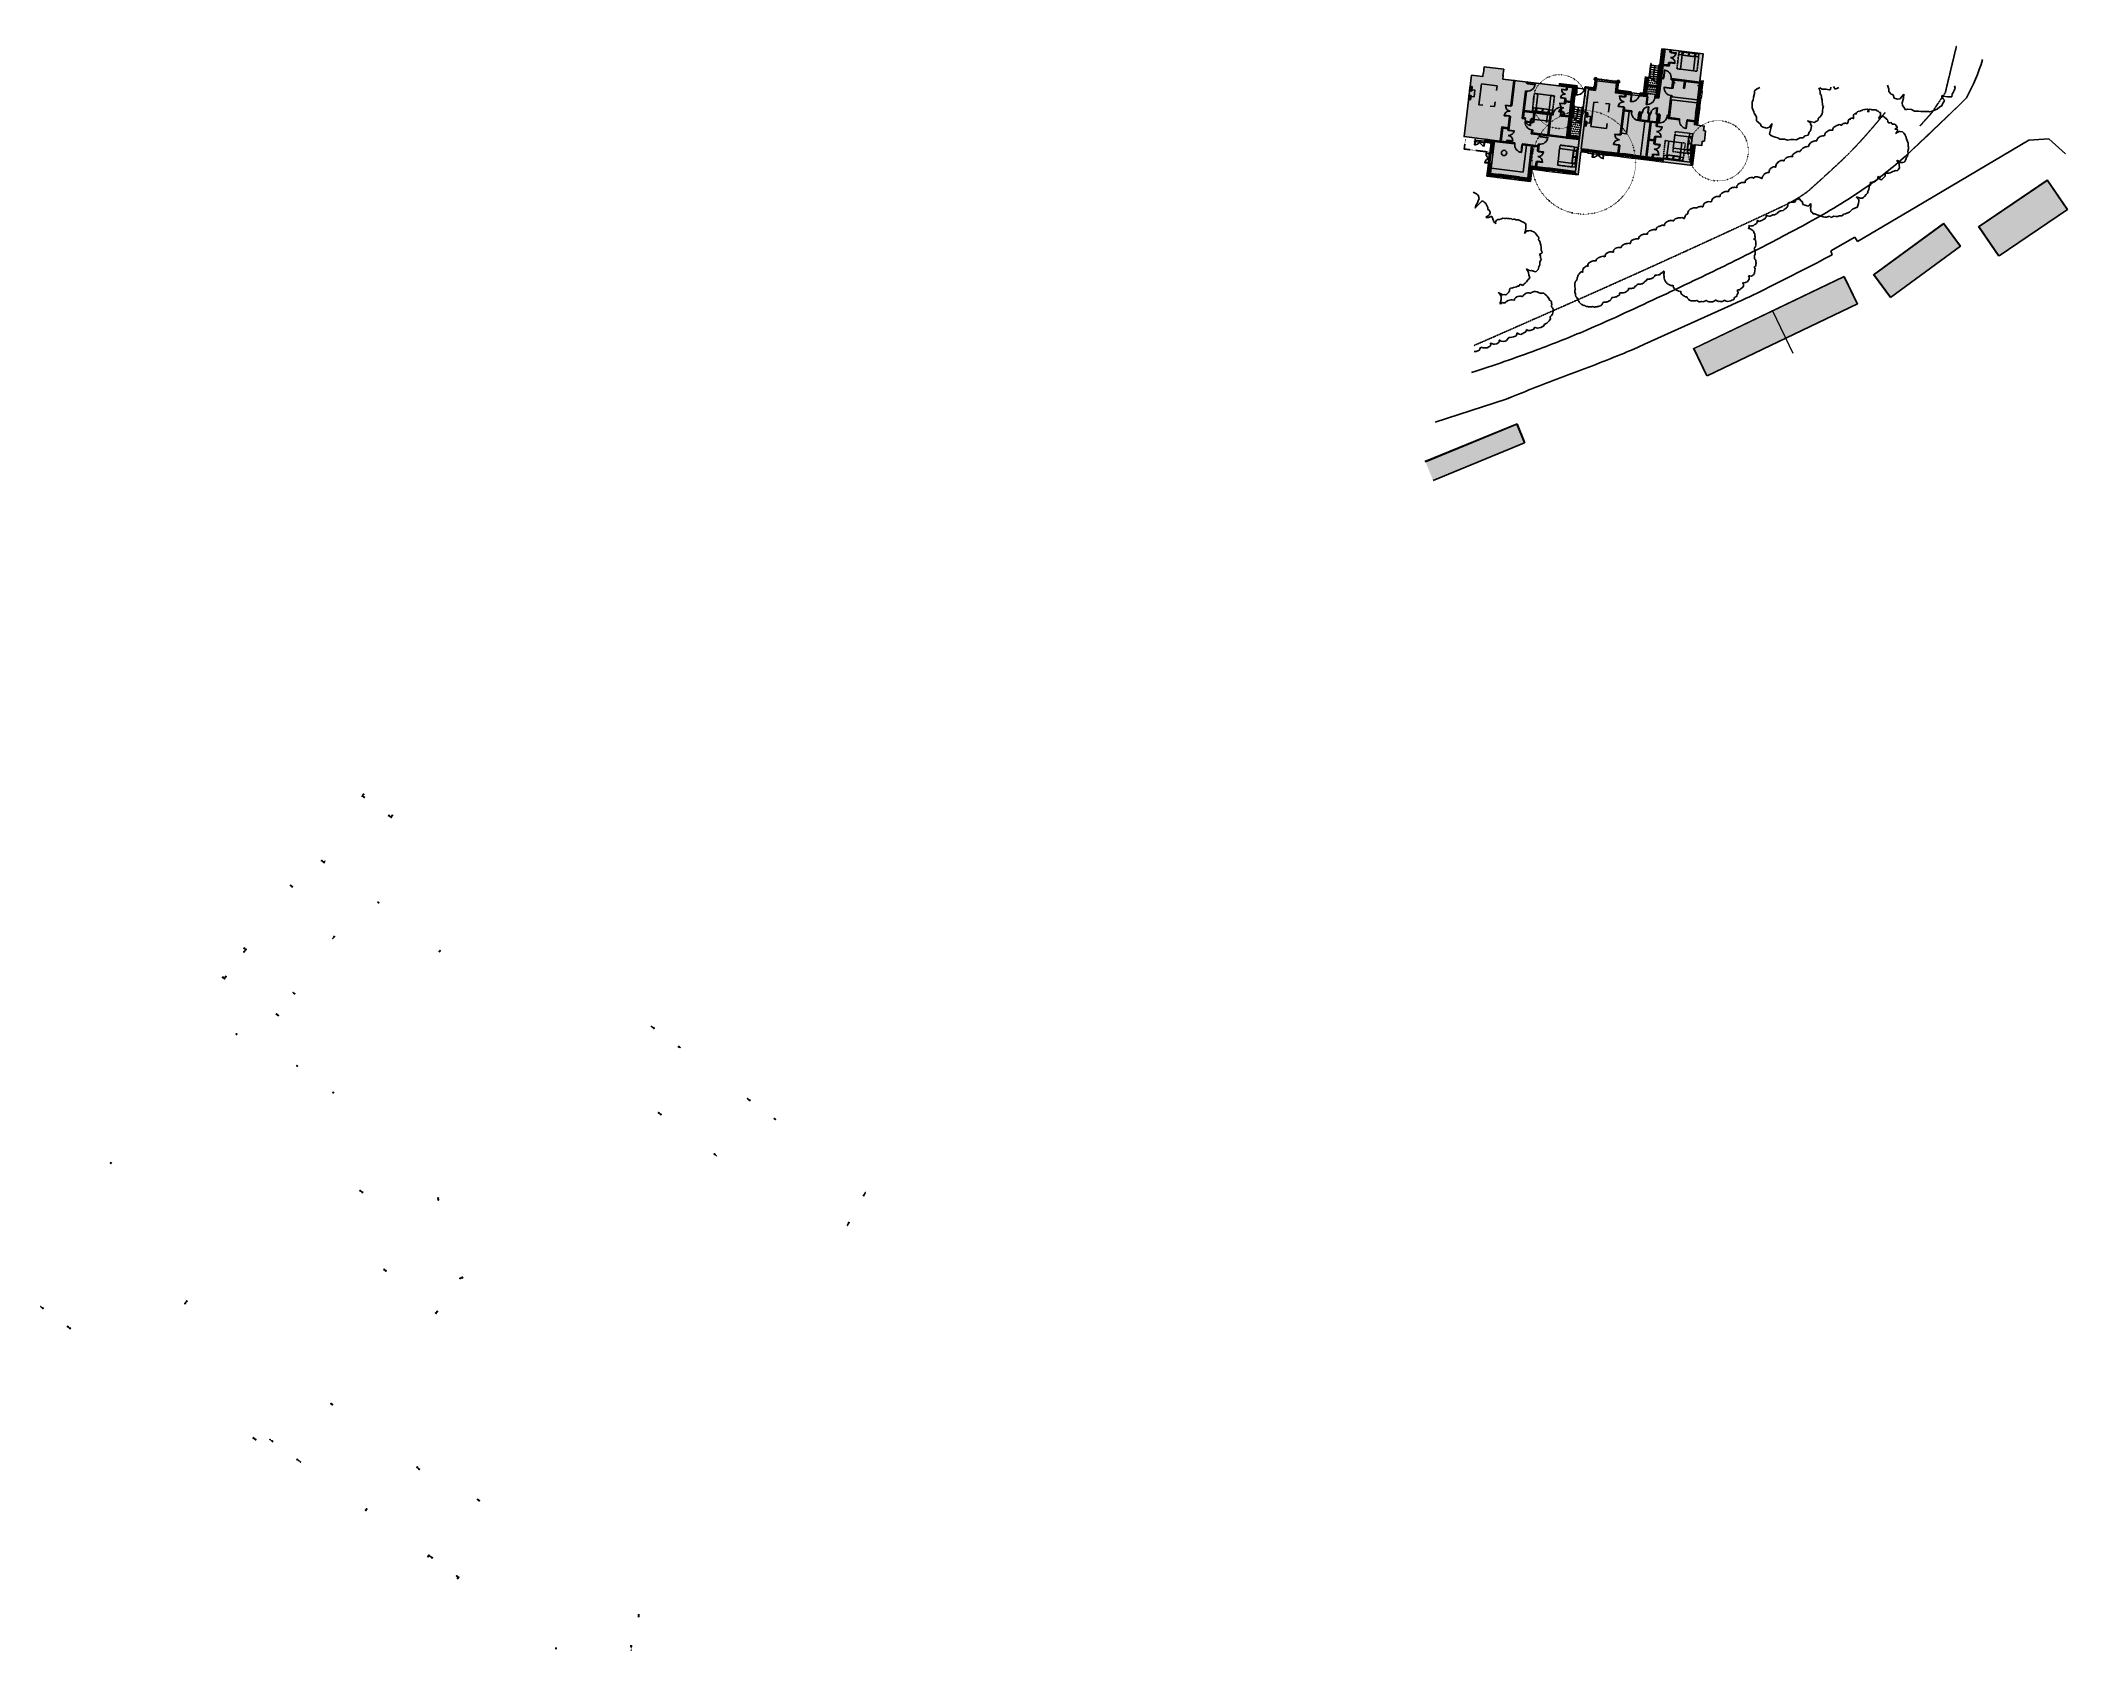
# Model space of a CAD drawing. Header units: millimetres. Extents: x 4912249 to 5143333, y 4796975 to 4980514.
import ezdxf

# ---------------------------------------------------------------- set-up
doc = ezdxf.new("R2010")
doc.units = ezdxf.units.MM
for name, pattern in [('ACAD_ISO07W100', [3, 0, -3]), ('CENTER', [2, 1.25, -0.25, 0.25, -0.25]), ('DASHED', [19.05, 12.7, -6.35]), ('HIDDEN', [9.525, 6.35, -3.175]), ('HIDDEN2', [0.1875, 0.125, -0.0625]), ('HIDDEN5', [1.905, 1.27, -0.635])]:
    doc.linetypes.add(name, pattern=pattern)
for name, color, linetype in [('ACAD_ISO07W100___TREES_REMOVED', 1, 'ACAD_ISO07W100'), ('ByBlock___0', 7, 'Continuous'), ('CENTER___FENCE', 2, 'CENTER'), ('Continuous____EXISTING BUILDINGS', 251, 'Continuous'), ('Continuous___A001A_XREF INSERT', 7, 'Continuous'), ('Continuous___A201G_EXTERNAL WALLS', 3, 'Continuous'), ('Continuous___A210G7_WALLS INT', 3, 'Continuous'), ('Continuous___A212GI_INTERNAL WALLS', 3, 'Continuous'), ('Continuous___A252G_EXT WINDOWS', 7, 'Continuous'), ('Continuous___A260G_DOORS', 151, 'Continuous'), ('Continuous___A261G_EXTERNAL DOORS', 7, 'Continuous'), ('Continuous___A262G_INTERNAL DOORS', 7, 'Continuous'), ('Continuous___A313G1_WINDOW ASSEMBLIES', 102, 'Continuous'), ('Continuous___A314G2_WINDOW GLAZING', 7, 'Continuous'), ('Continuous___A351G_STAIR STRUCT', 1, 'Continuous'), ('Continuous___A352G_STAIR BALUSTRADE', 1, 'Continuous'), ('Continuous___A352G_STAIR BALUSTRADE___OFF', 1, 'Continuous'), ('Continuous___A731G_KITCHEN UNITS', 7, 'Continuous'), ('Continuous___A731G_KITCHEN UNITS___OFF', 7, 'Continuous'), ('Continuous___A740G_SANITARYWARE', 1, 'Continuous'), ('Continuous___A740G_SANITARYWARE___OFF', 7, 'Continuous'), ('Continuous___A941G_TREES', 3, 'Continuous'), ('Continuous___BUILDING', 1, 'Continuous'), ('Continuous___CHANNEL', 2, 'Continuous'), ('Continuous___FURNITURE', 1, 'Continuous'), ('Continuous___FURNITURE_ BED LOCATION 2', 1, 'Continuous'), ('Continuous___FURNITURE_BED LOCATION 1', 1, 'Continuous'), ('Continuous___S280G2_STRUCTURAL COLUMNS', 110, 'Continuous'), ('DASHED___BANK', 7, 'DASHED'), ('HIDDEN2___A252G_EXT WINDOWS', 7, 'HIDDEN2'), ('HIDDEN2___A313G1_WINDOW ASSEMBLIES', 102, 'HIDDEN2'), ('HIDDEN2___A351G_STAIR STRUCT', 1, 'HIDDEN2'), ('HIDDEN2___ACCESS ZONE', 7, 'HIDDEN2'), ('HIDDEN5___A525G_ RAINWATER PIPES', 1, 'HIDDEN5'), ('HIDDEN5___A525G_ RAINWATER PIPES ON 00 OFF 01&02', 1, 'HIDDEN5'), ('HIDDEN5___A525G_ RAINWATER PIPES ON 00&01 OFF 02', 1, 'HIDDEN5'), ('HIDDEN5___A525G_ RAINWATER PIPES ON 01 OFF 00&02', 1, 'HIDDEN5'), ('HIDDEN5___A525G_ RAINWATER PIPES ON 01&02 OFF 00', 1, 'HIDDEN5'), ('HIDDEN5___A525G_ RAINWATER PIPES ON 02 OFF 00&01', 1, 'HIDDEN5'), ('HIDDEN___A400G_ROOFS OVER', 7, 'HIDDEN')]:
    doc.layers.add(name, color=color, linetype=linetype)
for name, color, linetype, true_color in [('Continuous____PRICE BAND COLOUR 4', 7, 'Continuous', 0xfabdcc), ('Continuous____UNIT TYPE N1 COLOUR', 7, 'Continuous', 0x9ebfe3), ('Continuous____UNIT TYPE O COLOUR', 7, 'Continuous', 0xffff7a), ('Continuous___A012_N_SALES AREA', 7, 'Continuous', 0xffadeb), ('Continuous___A012_O_SALES AREA', 7, 'Continuous', 0xe0c2ff)]:
    doc.layers.add(name, color=color, linetype=linetype, true_color=true_color)
pattern_1 = [(319.165, (0, 0), (196.166, 226.98), [])]

# ---------------------------------------------------------------- blocks, each defined once
blk = doc.blocks.new('7715_N1_FP00$0$Double bed + tables')
at = {"layer": 'Continuous___FURNITURE'}
for p, q in [((1500, -400), (0, -400)), ((75, -25), (712.5, -25)), ((75, -25), (75, -375)), ((75, -375), (712.5, -375)), ((712.5, -375), (712.5, -25)), ((787.5, -375), (787.5, -25)), ((1425, -25), (787.5, -25)), ((1425, -375), (787.5, -375)), ((1425, -25), (1425, -375))]:
    blk.add_line(p, q, dxfattribs=at)
for points in [[(-25, -350), (-25, 0), (-375, 0), (-375, -350)], [(0, -2000), (0, 0), (1500, 0), (1500, -2000)], [(1525, -350), (1525, 0), (1875, 0), (1875, -350)]]:
    blk.add_lwpolyline(points, close=True, dxfattribs=at)
at = {"layer": 'HIDDEN2___ACCESS ZONE', "ltscale": 0.5}
for p, q in [((-400, -2000), (-400, -350)), ((0, -2000), (-400, -2000)), ((1500, -2000), (1900, -2000)), ((1900, -2000), (1900, -350))]:
    blk.add_line(p, q, dxfattribs=at)
blk = doc.blocks.new('7715_N1_FP00_4')
at = {"layer": 'Continuous___A210G7_WALLS INT', "lineweight": 18}
for points in [[(6930, 12360), (6930, 12480), (6790, 12480), (6790, 12220)], [(7170, 12360), (6930, 12360), (6790, 12220), (7310, 12220)], [(7170, 12480), (7170, 12360), (7310, 12220), (7310, 12480)], [(7950, 12360), (7950, 12480), (7810, 12480), (7810, 12220)], [(8190, 12360), (7950, 12360), (7810, 12220), (8330, 12220)], [(8190, 12480), (8190, 12360), (8330, 12220), (8330, 12480)]]:
    blk.add_hatch(color=30, dxfattribs=at).paths.add_polyline_path(points, flags=0)
at = {"layer": 'Continuous___A212GI_INTERNAL WALLS', "lineweight": 18}
for points in [[(4427, 8160), (4427, 8280), (4160, 8280), (4160, 8160)], [(5960, 8160), (6020, 8190), (6020, 8280), (5693, 8280), (5693, 8160)], [(6080, 8160), (6020, 8190), (5960, 8160), (5960, 7320), (6080, 7320)], [(8794, 8160), (8794, 8280), (6020, 8280), (6020, 8190), (6080, 8160)], [(10960, 8160), (10960, 8280), (10060, 8280), (10060, 8160)], [(-1469, 4736), (-1469, 4386), (271, 4386), (331, 4493), (331, 4736)], [(331, 4736), (331, 4493), (391, 4386), (1775, 4386), (1835, 4493), (1835, 4736)], [(1835, 4736), (1835, 4493), (1895, 4386), (2850, 4386), (2850, 4629), (2790, 4736)], [(2790, 4736), (2850, 4629), (2910, 4736), (2910, 5855), (2790, 5855)], [(2910, 4736), (2850, 4629), (2850, 4386), (4160, 4386), (3810, 4736)], [(4160, 5855), (3810, 5855), (3810, 5765), (4160, 5765)], [(4160, 4825), (3810, 4825), (3810, 4736), (4160, 4386)], [(6080, 6380), (5960, 6380), (5960, 6220), (6050, 6220), (6080, 6280)], [(6080, 6160), (6050, 6220), (5960, 6220), (5960, 6105), (6080, 6105)], [(6080, 5365), (5960, 5365), (5960, 5250), (6050, 5250), (6080, 5310)], [(6080, 5190), (6050, 5250), (5960, 5250), (5960, 5135), (6080, 5135)], [(6880, 6160), (7000, 6280), (6080, 6280), (6050, 6220), (6080, 6160)], [(6080, 5310), (6050, 5250), (6080, 5190), (6880, 5190), (6910, 5250), (6880, 5310)], [(7000, 6280), (6880, 6160), (6880, 5310), (6910, 5250), (7000, 5250)], [(7000, 5250), (6910, 5250), (6880, 5190), (6880, 5000), (6970, 5000), (7000, 5060)], [(7000, 4940), (6970, 5000), (6880, 5000), (6880, 4340), (6940, 4310), (7000, 4340)], [(7000, 5060), (6970, 5000), (7000, 4940), (8920, 4940), (8980, 4970), (8980, 5060)], [(8920, 4340), (8980, 4310), (9040, 4340), (9040, 4940), (8980, 4970), (8920, 4940)], [(8980, 5060), (8980, 4970), (9040, 4940), (10960, 4940), (10960, 5060)], [(-1469, 3786), (-1469, 3666), (-1233, 3666), (-1233, 3786)], [(33, 3786), (33, 3666), (391, 3666), (271, 3786)], [(271, 3786), (391, 3666), (391, 4386), (331, 4493), (271, 4386)], [(1775, 4190), (1895, 4190), (1895, 4386), (1835, 4493), (1775, 4386)], [(1775, 3000), (1865, 3000), (1895, 3060), (1895, 3250), (1775, 3250)], [(1775, 1680), (1865, 1680), (1895, 1740), (1895, 2940), (1865, 3000), (1775, 3000)], [(1895, 3060), (1865, 3000), (1895, 2940), (2795, 2940), (2795, 3060)], [(3735, 3060), (3735, 2940), (3810, 2940), (3985, 2951), (3985, 3060)], [(4160, 2940), (3985, 2951), (3810, 2940), (3810, 0), (4160, 0)], [(3985, 3060), (3985, 2951), (4160, 2940), (6020, 2940), (6020, 3030), (5960, 3060)], [(6080, 4395), (5960, 4395), (5960, 4280), (6050, 4280), (6080, 4340)], [(6080, 4220), (6050, 4280), (5960, 4280), (5960, 4110), (6080, 4110)], [(6080, 3170), (5960, 3170), (5960, 3060), (6020, 3030), (6080, 3060)], [(6080, 3060), (6020, 3030), (6020, 2940), (6210, 2940), (6330, 3060)], [(6080, 4340), (6050, 4280), (6080, 4220), (6940, 4220), (6940, 4310), (6880, 4340)], [(6330, 3060), (6210, 2940), (6210, 1795), (6330, 1795)], [(7000, 4340), (6940, 4310), (6940, 4220), (7327, 4220), (7327, 4340)], [(8593, 4340), (8593, 4220), (8980, 4220), (8980, 4310), (8920, 4340)], [(9040, 4340), (8980, 4310), (8980, 4220), (9367, 4220), (9367, 4340)], [(10633, 4340), (10633, 4220), (10960, 4220), (10960, 4340)], [(1775, 0), (1895, 0), (1895, 1620), (1865, 1680), (1775, 1680)], [(2695, 1620), (2695, 1740), (1895, 1740), (1865, 1680), (1895, 1620)], [(6330, 855), (6210, 855), (6210, 0), (6330, 0)]]:
    blk.add_hatch(color=30, dxfattribs=at).paths.add_polyline_path(points, flags=0)
at = {"layer": 'Continuous___A210G7_WALLS INT', "color": 3, "lineweight": -3}
for p, q in [((6930, 12480), (6790, 12480)), ((6790, 12480), (6790, 12220)), ((6790, 12220), (7310, 12220)), ((6930, 12360), (6930, 12480)), ((7170, 12360), (6930, 12360)), ((7170, 12480), (7170, 12360)), ((7310, 12480), (7170, 12480)), ((7310, 12220), (7310, 12480)), ((7950, 12480), (7810, 12480)), ((7810, 12480), (7810, 12220)), ((7810, 12220), (8330, 12220)), ((7950, 12360), (7950, 12480)), ((8190, 12360), (7950, 12360)), ((8190, 12480), (8190, 12360)), ((8330, 12480), (8190, 12480)), ((8330, 12220), (8330, 12480))]:
    blk.add_line(p, q, dxfattribs=at)
at = {"layer": 'Continuous___A210G7_WALLS INT', "color": 7, "lineweight": -3}
blk.add_lwpolyline([(7935, 12220), (7935, 11875), (7185, 11875), (7185, 12220)], dxfattribs=at)
at = {"layer": 'Continuous___A212GI_INTERNAL WALLS', "color": 3, "lineweight": -3}
for p, q in [((4427, 8280), (4160, 8280)), ((4160, 8280), (4160, 8160)), ((4160, 8160), (4427, 8160)), ((4427, 8160), (4427, 8280)), ((5693, 8280), (8794, 8280)), ((5693, 8280), (5693, 8160)), ((5693, 8160), (5960, 8160)), ((5960, 8160), (5960, 7320)), ((5960, 7320), (6080, 7320)), ((6080, 8160), (8794, 8160)), ((6080, 7320), (6080, 8160)), ((8794, 8160), (8794, 8280)), ((10960, 8280), (10060, 8280)), ((10060, 8280), (10060, 8160)), ((10060, 8160), (10960, 8160)), ((10960, 8160), (10960, 8280)), ((-1469, 4736), (-1469, 4386)), ((-1469, 4736), (2790, 4736)), ((2910, 5855), (2790, 5855)), ((2790, 5855), (2790, 4736)), ((2910, 4736), (2910, 5855)), ((3810, 4736), (2910, 4736)), ((4160, 5855), (3810, 5855)), ((3810, 5855), (3810, 5765)), ((3810, 5765), (4160, 5765)), ((4160, 4825), (3810, 4825)), ((3810, 4825), (3810, 4736)), ((4160, 5765), (4160, 5855)), ((4160, 4386), (4160, 4825)), ((6080, 6380), (5960, 6380)), ((5960, 6105), (5960, 6380)), ((5960, 6105), (6080, 6105)), ((5960, 5135), (5960, 5365)), ((6080, 5365), (5960, 5365)), ((5960, 5135), (6080, 5135)), ((6080, 6280), (6080, 6380)), ((7000, 6280), (6080, 6280)), ((6080, 6105), (6080, 6160)), ((6080, 6160), (6880, 6160)), ((6080, 5310), (6080, 5365)), ((6880, 5310), (6080, 5310)), ((6080, 5135), (6080, 5190)), ((6080, 5190), (6880, 5190)), ((6880, 6160), (6880, 5310)), ((6880, 4340), (6880, 5190)), ((7000, 5060), (7000, 6280)), ((7000, 5060), (10960, 5060)), ((7000, 4340), (7000, 4940)), ((7000, 4940), (8920, 4940)), ((8920, 4940), (8920, 4340)), ((9040, 4340), (9040, 4940)), ((9040, 4940), (10960, 4940)), ((10960, 4940), (10960, 5060)), ((-1469, 4386), (271, 4386)), ((-1469, 3786), (-1469, 3666)), ((-1233, 3786), (-1469, 3786)), ((-1469, 3666), (-1233, 3666)), ((-1233, 3666), (-1233, 3786)), ((33, 3786), (33, 3666)), ((271, 3786), (33, 3786)), ((33, 3666), (391, 3666)), ((271, 4386), (271, 3786)), ((391, 4386), (1775, 4386)), ((391, 3666), (391, 4386)), ((1775, 4386), (1775, 4190)), ((1775, 4190), (1895, 4190)), ((1895, 3250), (1775, 3250)), ((1775, 0), (1775, 3250)), ((1895, 4386), (4160, 4386)), ((1895, 4190), (1895, 4386)), ((1895, 3060), (1895, 3250)), ((2795, 3060), (1895, 3060)), ((1895, 1740), (1895, 2940)), ((1895, 2940), (2795, 2940)), ((2795, 2940), (2795, 3060)), ((3735, 3060), (3735, 2940)), ((3735, 3060), (5960, 3060)), ((3735, 2940), (3810, 2940)), ((3810, 2940), (3810, 0)), ((4160, 2940), (6210, 2940)), ((4160, 0), (4160, 2940)), ((6080, 4395), (5960, 4395)), ((5960, 4110), (5960, 4395)), ((5960, 4110), (6080, 4110)), ((6080, 3170), (5960, 3170)), ((5960, 3170), (5960, 3060)), ((6080, 4340), (6080, 4395)), ((6880, 4340), (6080, 4340)), ((6080, 4110), (6080, 4220)), ((6080, 4220), (7327, 4220)), ((6080, 3060), (6080, 3170)), ((6330, 3060), (6080, 3060)), ((6210, 2940), (6210, 1795)), ((6330, 1795), (6330, 3060)), ((7327, 4340), (7000, 4340)), ((7327, 4220), (7327, 4340)), ((8593, 4340), (8593, 4220)), ((8920, 4340), (8593, 4340)), ((8593, 4220), (9367, 4220)), ((9367, 4340), (9040, 4340)), ((9367, 4220), (9367, 4340)), ((10633, 4340), (10633, 4220)), ((10960, 4340), (10633, 4340)), ((10633, 4220), (10960, 4220)), ((10960, 4220), (10960, 4340)), ((2695, 1740), (1895, 1740)), ((1895, 0), (1895, 1620)), ((1895, 1620), (2695, 1620)), ((2695, 1620), (2695, 1740)), ((3810, 0), (4160, 0)), ((6210, 1795), (6330, 1795)), ((6330, 855), (6210, 855)), ((6210, 855), (6210, 0)), ((6210, 0), (6330, 0)), ((6330, 0), (6330, 855)), ((1775, 0), (1895, 0))]:
    blk.add_line(p, q, dxfattribs=at)
at = {"layer": 'Continuous___A262G_INTERNAL DOORS', "color": 1, "lineweight": -3}
for points in [[(4459, 8160), (4427, 8160), (4427, 8280), (4459, 8280)], [(4459, 8280), (4509, 8280), (4509, 8881), (4459, 8881)], [(5661, 8280), (5611, 8280), (5611, 8881), (5661, 8881)], [(5661, 8160), (5693, 8160), (5693, 8280), (5661, 8280)], [(5960, 7288), (5960, 7320), (6080, 7320), (6080, 7288)], [(8826, 8160), (8794, 8160), (8794, 8280), (8826, 8280)], [(8826, 8280), (8876, 8280), (8876, 8881), (8826, 8881)], [(10028, 8280), (9978, 8280), (9978, 8881), (10028, 8881)], [(10028, 8160), (10060, 8160), (10060, 8280), (10028, 8280)], [(3810, 5733), (3810, 5765), (4160, 5765), (4160, 5733)], [(3810, 4857), (3810, 4825), (4160, 4825), (4160, 4857)], [(4160, 5733), (4160, 5683), (5036, 5683), (5036, 5733)], [(5960, 5397), (5960, 5447), (5284, 5447), (5284, 5397)], [(5960, 6412), (5960, 6380), (6080, 6380), (6080, 6412)], [(6080, 6073), (6080, 6105), (5960, 6105), (5960, 6073)], [(6080, 5397), (6080, 5365), (5960, 5365), (5960, 5397)], [(6080, 5103), (6080, 5135), (5960, 5135), (5960, 5103)], [(6080, 6412), (6080, 6462), (6956, 6462), (6956, 6412)], [(-1201, 3786), (-1233, 3786), (-1233, 3666), (-1201, 3666)], [(-1201, 3666), (-1151, 3666), (-1151, 3065), (-1201, 3065)], [(1, 3666), (-49, 3666), (-49, 3065), (1, 3065)], [(1, 3786), (33, 3786), (33, 3666), (1, 3666)], [(1775, 4158), (1775, 4108), (899, 4108), (899, 4158)], [(1895, 4158), (1895, 4190), (1775, 4190), (1775, 4158)], [(1895, 3282), (1895, 3250), (1775, 3250), (1775, 3282)], [(2827, 2940), (2795, 2940), (2795, 3060), (2827, 3060)], [(2827, 3060), (2877, 3060), (2877, 3936), (2827, 3936)], [(3703, 2940), (3735, 2940), (3735, 3060), (3703, 3060)], [(5960, 4427), (5960, 4477), (5284, 4477), (5284, 4427)], [(6080, 4427), (6080, 4395), (5960, 4395), (5960, 4427)], [(5960, 4078), (5960, 4110), (6080, 4110), (6080, 4078)], [(5960, 3202), (5960, 3170), (6080, 3170), (6080, 3202)], [(6080, 4078), (6080, 4028), (6956, 4028), (6956, 4078)], [(7359, 4340), (7327, 4340), (7327, 4220), (7359, 4220)], [(7359, 4220), (7409, 4220), (7409, 3619), (7359, 3619)], [(8561, 4220), (8511, 4220), (8511, 3619), (8561, 3619)], [(8561, 4340), (8593, 4340), (8593, 4220), (8561, 4220)], [(9399, 4340), (9367, 4340), (9367, 4220), (9399, 4220)], [(9399, 4220), (9449, 4220), (9449, 3619), (9399, 3619)], [(10601, 4220), (10551, 4220), (10551, 3619), (10601, 3619)], [(10601, 4340), (10633, 4340), (10633, 4220), (10601, 4220)], [(6210, 1763), (6210, 1795), (6330, 1795), (6330, 1763)], [(6210, 887), (6210, 855), (6330, 855), (6330, 887)], [(6330, 887), (6330, 937), (7206, 937), (7206, 887)]]:
    blk.add_lwpolyline(points, close=True, dxfattribs=at)
at = {"layer": 'Continuous___A262G_INTERNAL DOORS', "color": 7, "lineweight": -3}
for centre, radius, start, end in [((4459, 8280), 601, 0, 90), ((8826, 8280), 601, 0, 90), ((4160, 5733), 876, 270, 0), ((5960, 5397), 676, 90, 180), ((5960, 4427), 676, 90, 180), ((1, 3666), 601, 180, 270), ((2827, 3060), 876, 0, 90), ((6080, 4078), 876, 270, 0), ((8561, 4220), 601, 180, 270), ((10601, 4220), 601, 180, 270)]:
    blk.add_arc(centre, radius, start, end, dxfattribs=at)
at = {"layer": 'Continuous___A262G_INTERNAL DOORS', "color": 7, "lineweight": -3, "extrusion": (0, 0, -1)}
for centre, radius, start, end in [((-5661, 8280), 601, 0, 90), ((-6080, 6412), 876, 90, 180), ((-10028, 8280), 601, 0, 90), ((1201, 3666), 601, 180, 270), ((-1775, 4158), 876, 270, 0), ((-7359, 4220), 601, 180, 270), ((-9399, 4220), 601, 180, 270), ((-6330, 887), 876, 90, 180)]:
    blk.add_arc(centre, radius, start, end, dxfattribs=at)
at = {"layer": 'Continuous___A351G_STAIR STRUCT', "lineweight": -3}
for p, q in [((331, 5745), (331, 5795)), ((331, 4796), (331, 4846)), ((531, 5795), (531, 5855)), ((531, 4846), (531, 5745)), ((531, 5295), (2179, 5295)), ((531, 4796), (531, 4736)), ((781, 5795), (781, 5855)), ((781, 4846), (781, 5745)), ((781, 4796), (781, 4736)), ((1031, 5795), (1031, 5855)), ((1031, 4846), (1031, 5745)), ((1031, 4796), (1031, 4736)), ((1281, 5795), (1281, 5855)), ((1281, 4846), (1281, 5745)), ((1281, 4796), (1281, 4736)), ((1531, 5795), (1531, 5855)), ((1531, 4846), (1531, 5745)), ((1531, 4796), (1531, 4736)), ((1781, 5855), (1781, 5795)), ((1781, 5745), (1781, 4846)), ((1781, 4736), (1781, 4796)), ((1864, 5855), (2493, 4736)), ((2031, 5558), (2031, 4846)), ((2031, 4796), (2031, 4736)), ((2281, 5113), (2281, 4846)), ((2281, 4736), (2281, 4796))]:
    blk.add_line(p, q, dxfattribs=at)
at = {"layer": 'Continuous___A351G_STAIR STRUCT', "lineweight": -3, "const_width": 25}
blk.add_lwpolyline([(1781, 5745), (2031, 5295), (1781, 4846)], dxfattribs=at)
at = {"layer": 'Continuous___A352G_STAIR BALUSTRADE', "lineweight": -3}
for p, q in [((1898, 5795), (331, 5795)), ((1926, 5745), (331, 5745)), ((2431, 4846), (331, 4846)), ((2459, 4796), (331, 4796))]:
    blk.add_line(p, q, dxfattribs=at)
at = {"layer": 'Continuous___A731G_KITCHEN UNITS', "lineweight": -3}
for p, q in [((8630, 7560), (6080, 7560)), ((8630, 8160), (8630, 7560)), ((10960, 5660), (7000, 5660))]:
    blk.add_line(p, q, dxfattribs=at)
at = {"layer": 'Continuous___A740G_SANITARYWARE', "color": 1, "lineweight": -3}
blk.add_line((2215, 2765), (2215, 2940), dxfattribs=at)
at = {"layer": 'Continuous___A740G_SANITARYWARE', "lineweight": -3}
blk.add_line((2190, 195), (2190, 0), dxfattribs=at)
at = {"layer": 'Continuous___FURNITURE', "lineweight": -3}
for p, q in [((8299, 11690), (5499, 11690)), ((5499, 11215), (5499, 11690)), ((8299, 9890), (8299, 11690)), ((5499, 9890), (5499, 10365)), ((6449, 9890), (5499, 9890)), ((8299, 9890), (7749, 9890))]:
    blk.add_line(p, q, dxfattribs=at)
at = {"layer": 'Continuous___FURNITURE_ BED LOCATION 2', "lineweight": -3}
for points in [[(7733, 421), (8083, 421), (8083, 71), (7733, 71)], [(8108, 2071), (9608, 2071), (9608, 71), (8108, 71)], [(8183, 446), (8821, 446), (8821, 96), (8183, 96)], [(8896, 446), (9533, 446), (9533, 96), (8896, 96)], [(9633, 421), (9983, 421), (9983, 71), (9633, 71)]]:
    blk.add_lwpolyline(points, close=True, dxfattribs=at)
blk.add_lwpolyline([(8108, 471), (9608, 471)], dxfattribs=at)
at = {"layer": 'Continuous___FURNITURE_BED LOCATION 1', "lineweight": -3}
for points in [[(8875, 1185), (8875, 2685), (10875, 2685), (10875, 1185)], [(10500, 1973), (10500, 2610), (10850, 2610), (10850, 1973)], [(10525, 2710), (10525, 3060), (10875, 3060), (10875, 2710)], [(10500, 1260), (10500, 1898), (10850, 1898), (10850, 1260)], [(10525, 810), (10525, 1160), (10875, 1160), (10875, 810)]]:
    blk.add_lwpolyline(points, close=True, dxfattribs=at)
blk.add_lwpolyline([(10475, 1185), (10475, 2685)], dxfattribs=at)
at = {"layer": 'HIDDEN2___A351G_STAIR STRUCT', "lineweight": -3}
for p, q in [((2031, 5855), (2031, 5558)), ((2281, 5855), (2281, 5113)), ((2531, 5855), (2531, 4736)), ((2781, 5855), (2781, 4736)), ((3031, 5855), (3031, 4736)), ((3281, 5855), (3281, 4736)), ((3531, 5855), (3531, 4736)), ((3781, 5855), (3781, 4736))]:
    blk.add_line(p, q, dxfattribs=at)
at = {"layer": 'HIDDEN2___ACCESS ZONE', "lineweight": -3}
for points in [[(8875, 2685), (8875, 3085), (10525, 3085)], [(7708, 421), (7708, 2071), (8108, 2071)], [(10525, 785), (8875, 785), (8875, 1185)], [(9608, 2071), (10008, 2071), (10008, 421)]]:
    blk.add_lwpolyline(points, dxfattribs=at)
at = {"layer": 'Continuous___FURNITURE', "lineweight": -3, "xscale": -1, "rotation": 90}
blk.add_blockref('7715_N1_FP00$0$Double bed + tables', (-1412, 2365), dxfattribs=at)
blk = doc.blocks.new('7715_O_FP00$0$Double bed + tables')
at = {"layer": 'Continuous___FURNITURE'}
for p, q in [((1500, -400), (0, -400)), ((75, -25), (712.5, -25)), ((75, -25), (75, -375)), ((75, -375), (712.5, -375)), ((712.5, -375), (712.5, -25)), ((787.5, -375), (787.5, -25)), ((1425, -25), (787.5, -25)), ((1425, -375), (787.5, -375)), ((1425, -25), (1425, -375))]:
    blk.add_line(p, q, dxfattribs=at)
for points in [[(-25, -350), (-25, 0), (-375, 0), (-375, -350)], [(0, -2000), (0, 0), (1500, 0), (1500, -2000)], [(1525, -350), (1525, 0), (1875, 0), (1875, -350)]]:
    blk.add_lwpolyline(points, close=True, dxfattribs=at)
at = {"layer": 'HIDDEN2___ACCESS ZONE', "ltscale": 0.5}
for p, q in [((-400, -2000), (-400, -350)), ((0, -2000), (-400, -2000)), ((1500, -2000), (1900, -2000)), ((1900, -2000), (1900, -350))]:
    blk.add_line(p, q, dxfattribs=at)
blk = doc.blocks.new('7715_O_FP00_2')
at = {"layer": 'Continuous___A210G7_WALLS INT', "lineweight": 18}
for points in [[(-25, 2668), (95, 2668), (235, 2808), (-25, 2808)], [(95, 2428), (-25, 2428), (-25, 2288), (235, 2288)], [(95, 2668), (95, 2428), (235, 2288), (235, 2808)], [(-25, 1647), (95, 1647), (235, 1787), (-25, 1787)], [(95, 1407), (-25, 1407), (-25, 1267), (235, 1267)], [(95, 1647), (95, 1407), (235, 1267), (235, 1787)]]:
    blk.add_hatch(color=30, dxfattribs=at).paths.add_polyline_path(points, flags=0)
at = {"layer": 'Continuous___A212GI_INTERNAL WALLS', "lineweight": 18}
for points in [[(7775, 7175), (7835, 7145), (7895, 7175), (7895, 9455), (7775, 9455)], [(8495, 8918), (8615, 8918), (8615, 9455), (8495, 9455)], [(3490, 7175), (3490, 7055), (4140, 7055), (4200, 7085), (4200, 7175)], [(4140, 5435), (4260, 5555), (4260, 7055), (4200, 7085), (4140, 7055)], [(4200, 7175), (4200, 7085), (4260, 7055), (4860, 7055), (4920, 7085), (4920, 7175)], [(4860, 6938), (4980, 6938), (4980, 7055), (4920, 7085), (4860, 7055)], [(4920, 7175), (4920, 7085), (4980, 7055), (5805, 7055), (5805, 7175)], [(6745, 7175), (6745, 7055), (7835, 7055), (7835, 7145), (7775, 7175)], [(7895, 7175), (7835, 7145), (7835, 7055), (8495, 7055), (8525, 7115), (8495, 7175)], [(8495, 7175), (8525, 7115), (8615, 7115), (8615, 7652), (8495, 7652)], [(8495, 6895), (8615, 6895), (8615, 7115), (8525, 7115), (8495, 7055)], [(4260, 5555), (4140, 5435), (4860, 5435), (4890, 5495), (4860, 5555)], [(4860, 5555), (4890, 5495), (4980, 5495), (4980, 5672), (4860, 5672)], [(4860, 4160), (4980, 4160), (4980, 5495), (4890, 5495), (4860, 5435)], [(7570, 5385), (7690, 5385), (7690, 5675), (7570, 5795)], [(7570, 5795), (7690, 5675), (8555, 5675), (8555, 5765), (8495, 5795)], [(8495, 5795), (8555, 5765), (8615, 5795), (8615, 5955), (8495, 5955)], [(8615, 5795), (8555, 5765), (8555, 5675), (9440, 5675), (9500, 5705), (9500, 5795)], [(9440, 3375), (9500, 3345), (9560, 3375), (9560, 5675), (9500, 5705), (9440, 5675)], [(9500, 5795), (9500, 5705), (9560, 5675), (11610, 5675), (11804, 5609), (11785, 5795)], [(11610, 3375), (11717, 3315), (11960, 3315), (11960, 5445), (11804, 5609), (11610, 5675)], [(11785, 5795), (11804, 5609), (11960, 5445), (13079, 5445), (13079, 5795)], [(4860, 0), (4980, 0), (4980, 2894), (4860, 2894)], [(6330, 3315), (6420, 3315), (6450, 3375), (6450, 4075), (6330, 4195)], [(6330, 4195), (6450, 4075), (6640, 4075), (6640, 4195)], [(6330, 1065), (6450, 1065), (6450, 3255), (6420, 3315), (6330, 3315)], [(6450, 3375), (6420, 3315), (6450, 3255), (7630, 3255), (7630, 3345), (7570, 3375)], [(7380, 4195), (7380, 4075), (7570, 4075), (7600, 4135), (7570, 4195)], [(7570, 4195), (7600, 4135), (7690, 4135), (7690, 4445), (7570, 4445)], [(7570, 3375), (7630, 3345), (7690, 3375), (7690, 4135), (7600, 4135), (7570, 4075)], [(7690, 3375), (7630, 3345), (7630, 3255), (9500, 3255), (9500, 3345), (9440, 3375)], [(9560, 3375), (9500, 3345), (9500, 3255), (9750, 3255), (9750, 3375)], [(10690, 3375), (10690, 3255), (10890, 3255), (10950, 3285), (10950, 3375)], [(11010, 3255), (10950, 3285), (10890, 3255), (10890, 2955), (11010, 2955)], [(10950, 3375), (10950, 3285), (11010, 3255), (11610, 3255), (11717, 3315), (11610, 3375)], [(11610, 1705), (11717, 1645), (11960, 1645), (11960, 3315), (11717, 3315), (11610, 3255)], [(6330, 0), (6450, 0), (6450, 125), (6330, 125)], [(11010, 1889), (10890, 1889), (10890, 1645), (10980, 1645), (11010, 1705)], [(11010, 1585), (10980, 1645), (10890, 1645), (10890, 1366), (11010, 1366)], [(11010, 300), (10890, 300), (10890, 0), (11010, 0)], [(11010, 1705), (10980, 1645), (11010, 1585), (11610, 1585), (11717, 1645), (11610, 1705)], [(11610, 0), (11960, 0), (11960, 1645), (11717, 1645), (11610, 1585)]]:
    blk.add_hatch(color=30, dxfattribs=at).paths.add_polyline_path(points, flags=0)
at = {"lineweight": -3}
blk.add_line((9145, 4310), (9145, 3375), dxfattribs=at)
at = {"layer": 'Continuous___A210G7_WALLS INT', "color": 3, "lineweight": -3}
for p, q in [((235, 2808), (-25, 2808)), ((-25, 2808), (-25, 2668)), ((-25, 2668), (95, 2668)), ((95, 2428), (-25, 2428)), ((-25, 2428), (-25, 2288)), ((95, 2668), (95, 2428)), ((235, 2288), (235, 2808)), ((-25, 2288), (235, 2288)), ((235, 1787), (-25, 1787)), ((-25, 1787), (-25, 1647)), ((-25, 1647), (95, 1647)), ((95, 1407), (-25, 1407)), ((-25, 1407), (-25, 1267)), ((-25, 1267), (235, 1267)), ((95, 1647), (95, 1407)), ((235, 1267), (235, 1787))]:
    blk.add_line(p, q, dxfattribs=at)
at = {"layer": 'Continuous___A210G7_WALLS INT', "color": 7, "lineweight": -3}
blk.add_lwpolyline([(235, 2412), (580, 2412), (580, 1663), (235, 1663)], dxfattribs=at)
at = {"layer": 'Continuous___A212GI_INTERNAL WALLS', "color": 3, "lineweight": -3}
for p, q in [((7895, 9455), (7775, 9455)), ((7775, 9455), (7775, 7175)), ((7895, 7175), (7895, 9455)), ((8615, 9455), (8495, 9455)), ((8495, 9455), (8495, 8918)), ((8615, 8918), (8615, 9455)), ((3490, 7175), (5805, 7175)), ((3490, 7175), (3490, 7055)), ((3490, 7055), (4140, 7055)), ((4140, 7055), (4140, 5435)), ((4260, 7055), (4860, 7055)), ((4260, 5555), (4260, 7055)), ((4860, 7055), (4860, 6938)), ((4860, 6938), (4980, 6938)), ((4980, 6938), (4980, 7055)), ((4980, 7055), (5805, 7055)), ((5805, 7055), (5805, 7175)), ((6745, 7175), (6745, 7055)), ((7775, 7175), (6745, 7175)), ((6745, 7055), (8495, 7055)), ((8495, 7175), (7895, 7175)), ((8495, 8918), (8615, 8918)), ((8615, 7652), (8495, 7652)), ((8495, 7652), (8495, 7175)), ((8495, 7055), (8495, 6895)), ((8615, 6895), (8615, 7652)), ((4140, 5435), (4860, 5435)), ((4860, 5555), (4260, 5555)), ((4980, 5672), (4860, 5672)), ((4860, 5672), (4860, 5555)), ((4860, 5435), (4860, 4160)), ((4980, 4160), (4980, 5672)), ((7570, 5795), (7570, 5385)), ((8495, 5795), (7570, 5795)), ((7570, 5385), (7690, 5385)), ((7690, 5385), (7690, 5675)), ((7690, 5675), (9440, 5675)), ((8495, 6895), (8615, 6895)), ((8615, 5955), (8495, 5955)), ((8495, 5955), (8495, 5795)), ((8615, 5795), (8615, 5955)), ((8615, 5795), (11785, 5795)), ((9440, 5675), (9440, 3375)), ((9560, 3375), (9560, 5675)), ((9560, 5675), (11610, 5675)), ((11610, 5675), (11610, 3375)), ((13079, 5795), (11785, 5795)), ((11960, 0), (11960, 5445)), ((11960, 5445), (13079, 5445)), ((13079, 5445), (13079, 5795)), ((4860, 4160), (4980, 4160)), ((4980, 2894), (4860, 2894)), ((4860, 2894), (4860, 0)), ((4980, 0), (4980, 2894)), ((6330, 1065), (6330, 4195)), ((6640, 4195), (6330, 4195)), ((6450, 3375), (6450, 4075)), ((6450, 4075), (6640, 4075)), ((7570, 3375), (6450, 3375)), ((6450, 1065), (6450, 3255)), ((6450, 3255), (9750, 3255)), ((6640, 4075), (6640, 4195)), ((7380, 4195), (7380, 4075)), ((7570, 4195), (7380, 4195)), ((7380, 4075), (7570, 4075)), ((7690, 4445), (7570, 4445)), ((7570, 4445), (7570, 4195)), ((7570, 4075), (7570, 3375)), ((7690, 3375), (7690, 4445)), ((9440, 3375), (7690, 3375)), ((9750, 3375), (9560, 3375)), ((9750, 3255), (9750, 3375)), ((10690, 3375), (10690, 3255)), ((10690, 3375), (11610, 3375)), ((10690, 3255), (10890, 3255)), ((10890, 3255), (10890, 2955)), ((10890, 2955), (11010, 2955)), ((11010, 3255), (11610, 3255)), ((11010, 2955), (11010, 3255)), ((11610, 3255), (11610, 1705)), ((4860, 0), (4980, 0)), ((6330, 1065), (6450, 1065)), ((6450, 125), (6330, 125)), ((6330, 125), (6330, 0)), ((6330, 0), (6450, 0)), ((6450, 0), (6450, 125)), ((11010, 1889), (10890, 1889)), ((10890, 1366), (10890, 1889)), ((10890, 1366), (11010, 1366)), ((11010, 300), (10890, 300)), ((10890, 300), (10890, 0)), ((10890, 0), (11010, 0)), ((11010, 1705), (11010, 1889)), ((11610, 1705), (11010, 1705)), ((11010, 1366), (11010, 1585)), ((11010, 1585), (11610, 1585)), ((11010, 0), (11010, 300)), ((11610, 1585), (11610, 0)), ((11610, 0), (11960, 0))]:
    blk.add_line(p, q, dxfattribs=at)
at = {"layer": 'Continuous___A262G_INTERNAL DOORS', "color": 1, "lineweight": -3}
for points in [[(4860, 6906), (4860, 6938), (4980, 6938), (4980, 6906)], [(5837, 7055), (5805, 7055), (5805, 7175), (5837, 7175)], [(6713, 7175), (6663, 7175), (6663, 8051), (6713, 8051)], [(6713, 7055), (6745, 7055), (6745, 7175), (6713, 7175)], [(8495, 8886), (8495, 8918), (8615, 8918), (8615, 8886)], [(8495, 7684), (8495, 7652), (8615, 7652), (8615, 7684)], [(8615, 8886), (8615, 8836), (9216, 8836), (9216, 8886)], [(8615, 7684), (8615, 7734), (9216, 7734), (9216, 7684)], [(4860, 5704), (4860, 5672), (4980, 5672), (4980, 5704)], [(4980, 6906), (4980, 6856), (5581, 6856), (5581, 6906)], [(4980, 5704), (4980, 5754), (5581, 5754), (5581, 5704)], [(7348, 4195), (7298, 4195), (7298, 4871), (7348, 4871)], [(7690, 5353), (7690, 5385), (7570, 5385), (7570, 5353)], [(8495, 6863), (8495, 6895), (8615, 6895), (8615, 6863)], [(8495, 5987), (8495, 5955), (8615, 5955), (8615, 5987)], [(8615, 5987), (8615, 6037), (9491, 6037), (9491, 5987)], [(4860, 4128), (4860, 4078), (4259, 4078), (4259, 4128)], [(4860, 2926), (4860, 2976), (4259, 2976), (4259, 2926)], [(4980, 4128), (4980, 4160), (4860, 4160), (4860, 4128)], [(4980, 2926), (4980, 2894), (4860, 2894), (4860, 2926)], [(6672, 4075), (6640, 4075), (6640, 4195), (6672, 4195)], [(7570, 4477), (7570, 4527), (6694, 4527), (6694, 4477)], [(7348, 4075), (7380, 4075), (7380, 4195), (7348, 4195)], [(7690, 4477), (7690, 4445), (7570, 4445), (7570, 4477)], [(9782, 3375), (9750, 3375), (9750, 3255), (9782, 3255)], [(10890, 2923), (10890, 2873), (10389, 2873), (10389, 2923)], [(10658, 3255), (10608, 3255), (10608, 2379), (10658, 2379)], [(10658, 3375), (10690, 3375), (10690, 3255), (10658, 3255)], [(11010, 2923), (11010, 2955), (10890, 2955), (10890, 2923)], [(6330, 1033), (6330, 1065), (6450, 1065), (6450, 1033)], [(6330, 157), (6330, 125), (6450, 125), (6450, 157)], [(6450, 157), (6450, 207), (7326, 207), (7326, 157)], [(10890, 1921), (10890, 1971), (10389, 1971), (10389, 1921)], [(10890, 1334), (10890, 1284), (10389, 1284), (10389, 1334)], [(10890, 332), (10890, 382), (10389, 382), (10389, 332)], [(11010, 1921), (11010, 1889), (10890, 1889), (10890, 1921)], [(11010, 1334), (11010, 1366), (10890, 1366), (10890, 1334)], [(11010, 332), (11010, 300), (10890, 300), (10890, 332)]]:
    blk.add_lwpolyline(points, close=True, dxfattribs=at)
at = {"layer": 'Continuous___A262G_INTERNAL DOORS', "color": 7, "lineweight": -3, "extrusion": (0, 0, -1)}
for centre, radius, start, end in [((-6713, 7175), 876, 0, 90), ((-8615, 7684), 601, 90, 180), ((-4980, 5704), 601, 90, 180), ((-7348, 4195), 676, 0, 90), ((-8615, 5987), 876, 90, 180), ((-4860, 4128), 601, 270, 0), ((-10890, 2923), 501, 270, 0), ((-6450, 157), 876, 90, 180), ((-10890, 1334), 501, 270, 0)]:
    blk.add_arc(centre, radius, start, end, dxfattribs=at)
at = {"layer": 'Continuous___A262G_INTERNAL DOORS', "color": 7, "lineweight": -3}
for centre, radius, start, end in [((8615, 8886), 601, 270, 0), ((4980, 6906), 601, 270, 0), ((7570, 4477), 876, 90, 180), ((4860, 2926), 601, 90, 180), ((10658, 3255), 876, 180, 270), ((10890, 1921), 501, 90, 180), ((10890, 332), 501, 90, 180)]:
    blk.add_arc(centre, radius, start, end, dxfattribs=at)
at = {"layer": 'Continuous___A351G_STAIR STRUCT', "lineweight": -3}
for p, q in [((13079, 4033), (11960, 3292)), ((11960, 3170), (12020, 3170)), ((11960, 2920), (12020, 2920)), ((11960, 2670), (12020, 2670)), ((11960, 2420), (12969, 2420)), ((12070, 3170), (12969, 3170)), ((12070, 2920), (12969, 2920)), ((12070, 2670), (12969, 2670)), ((12153, 3420), (12969, 3420)), ((12520, 2170), (12520, 3420)), ((12531, 3670), (12969, 3670)), ((12909, 3920), (12969, 3920)), ((13019, 3920), (13079, 3920)), ((13019, 3670), (13079, 3670)), ((13019, 3420), (13079, 3420)), ((13019, 3170), (13079, 3170)), ((13019, 2920), (13079, 2920)), ((13019, 2670), (13079, 2670)), ((13019, 2420), (13079, 2420)), ((11960, 2170), (12020, 2170)), ((12070, 2170), (12969, 2170)), ((13019, 2170), (13079, 2170))]:
    blk.add_line(p, q, dxfattribs=at)
at = {"layer": 'Continuous___A351G_STAIR STRUCT', "lineweight": -3, "const_width": 25}
blk.add_lwpolyline([(12070, 3170), (12520, 3420), (12969, 3170)], dxfattribs=at)
at = {"layer": 'Continuous___A352G_STAIR BALUSTRADE___OFF', "lineweight": -3}
for p, q in [((12020, 3332), (12020, 2020)), ((12070, 3365), (12070, 2020)), ((12969, 3960), (12969, 2020)), ((13019, 3993), (13019, 2020)), ((12020, 2020), (12070, 2020)), ((12969, 2020), (13019, 2020))]:
    blk.add_line(p, q, dxfattribs=at)
at = {"layer": 'Continuous___A731G_KITCHEN UNITS___OFF', "lineweight": -3}
for p, q in [((7175, 10259), (3490, 10259)), ((7175, 7175), (7175, 10259))]:
    blk.add_line(p, q, dxfattribs=at)
at = {"layer": 'Continuous___A740G_SANITARYWARE___OFF', "lineweight": -3}
for q in [(7690, 4135), (9440, 4135)]:
    blk.add_line((9145, 4135), q, dxfattribs=at)
at = {"layer": 'Continuous___FURNITURE', "lineweight": -3}
for p, q in [((1223, 3238), (1223, 838)), ((1698, 3238), (1223, 3238)), ((3023, 3238), (2548, 3238)), ((3023, 3238), (3023, 2688)), ((3023, 838), (1223, 838)), ((3023, 1388), (3023, 838))]:
    blk.add_line(p, q, dxfattribs=at)
blk.add_circle((4754, 8347), 300, dxfattribs=at)
at = {"layer": 'HIDDEN2___A351G_STAIR STRUCT', "lineweight": -3}
for p, q in [((13079, 5420), (11960, 5420)), ((13079, 5170), (11960, 5170)), ((13079, 4920), (11960, 4920)), ((13079, 4670), (11960, 4670)), ((13079, 4420), (11960, 4420)), ((13079, 4170), (11960, 4170)), ((12909, 3920), (11960, 3920)), ((12531, 3670), (11960, 3670)), ((12153, 3420), (11960, 3420))]:
    blk.add_line(p, q, dxfattribs=at)
at = {"layer": 'Continuous___FURNITURE', "lineweight": -3, "rotation": 270}
blk.add_blockref('7715_O_FP00$0$Double bed + tables', (12982, 8583), dxfattribs=at)
at = {"layer": 'Continuous___FURNITURE', "lineweight": -3, "xscale": -1}
blk.add_blockref('7715_O_FP00$0$Double bed + tables', (9263, 3192), dxfattribs=at)
blk = doc.blocks.new('7121-Bay 2_FP00 - Care Home_11')
at = {"layer": 'Continuous___A252G_EXT WINDOWS', "lineweight": 18}
h = blk.add_hatch(dxfattribs=at)
h.set_pattern_fill('_U', color=130, scale=300, angle=-40.83526, style=0, pattern_type=0)
h.set_pattern_definition(pattern_1)
h.paths.add_polyline_path([(-1262, 0), (-1262, 75), (-1362, 75), (-1362, 0)], flags=0)
h = blk.add_hatch(dxfattribs=at)
h.set_pattern_fill('_U', color=130, scale=300, angle=-40.83526, style=0, pattern_type=0)
h.set_pattern_definition(pattern_1)
h.paths.add_polyline_path([(1362, 0), (1362, 75), (1262, 75), (1262, 0)], flags=0)
at = {"layer": 'Continuous___A313G1_WINDOW ASSEMBLIES', "lineweight": 18}
h = blk.add_hatch(color=130, dxfattribs=at)
h.paths.add_polyline_path([(-1188, 1053), (-1413, 1053), (-1413, 828), (-1188, 828)], flags=0)
h.paths.add_polyline_path([(-1388, 1028), (-1213, 1028), (-1213, 853), (-1388, 853)], flags=0)
h = blk.add_hatch(color=130, dxfattribs=at)
h.paths.add_polyline_path([(1413, 1053), (1413, 828), (1188, 828), (1188, 1053)], flags=0)
h.paths.add_polyline_path([(1213, 853), (1388, 853), (1388, 1028), (1213, 1028)], flags=0)
at = {"layer": 'Continuous___S280G2_STRUCTURAL COLUMNS', "lineweight": 18}
h = blk.add_hatch(color=70, dxfattribs=at)
h.paths.add_polyline_path([(-1220, 960), (-1320, 960), (-1320, 860), (-1220, 860)], flags=0)
h.paths.add_polyline_path([(-1315, 955), (-1225, 955), (-1225, 865), (-1315, 865)], flags=0)
h = blk.add_hatch(color=70, dxfattribs=at)
h.paths.add_polyline_path([(1320, 960), (1220, 960), (1220, 860), (1320, 860)], flags=0)
h.paths.add_polyline_path([(1225, 955), (1315, 955), (1315, 865), (1225, 865)], flags=0)
at = {"layer": 'Continuous___A252G_EXT WINDOWS', "color": 1, "lineweight": -3}
for p, q in [((-1362, 75), (-1362, 0)), ((-1262, 75), (-1362, 75)), ((-1362, 0), (-1262, 0)), ((-1262, 0), (-1262, 75)), ((1262, 75), (1262, 0)), ((1362, 75), (1262, 75)), ((1262, 0), (1362, 0)), ((1362, 0), (1362, 75))]:
    blk.add_line(p, q, dxfattribs=at)
at = {"layer": 'Continuous___A252G_EXT WINDOWS', "color": 132, "lineweight": 35}
for p, q in [((-1262, 75), (-1362, 75)), ((-1362, 75), (-1362, 0)), ((-1362, 0), (-1262, 0)), ((-1262, 0), (-1262, 75)), ((1362, 75), (1262, 75)), ((1262, 75), (1262, 0)), ((1262, 0), (1362, 0)), ((1362, 0), (1362, 75))]:
    blk.add_line(p, q, dxfattribs=at)
at = {"layer": 'Continuous___A313G1_WINDOW ASSEMBLIES', "color": 102, "lineweight": -3}
for p, q in [((-1413, 1053), (-1413, 828)), ((-1413, 1053), (-1188, 1053)), ((-1413, 828), (-1188, 828)), ((-1388, 1028), (-1213, 1028)), ((-1388, 853), (-1388, 1028)), ((-1213, 853), (-1388, 853)), ((-1213, 1028), (-1213, 853)), ((-1188, 828), (-1188, 1053)), ((1188, 1053), (1188, 828)), ((1188, 1053), (1413, 1053)), ((1188, 828), (1413, 828)), ((1213, 853), (1213, 1028)), ((1213, 1028), (1388, 1028)), ((1388, 853), (1213, 853)), ((1388, 1028), (1388, 853)), ((1413, 828), (1413, 1053))]:
    blk.add_line(p, q, dxfattribs=at)
at = {"layer": 'Continuous___A313G1_WINDOW ASSEMBLIES', "color": 132, "lineweight": 35}
for p, q in [((-1188, 1053), (-1413, 1053)), ((-1413, 1053), (-1413, 828)), ((-1413, 828), (-1188, 828)), ((-1388, 1028), (-1213, 1028)), ((-1388, 853), (-1388, 1028)), ((-1213, 853), (-1388, 853)), ((-1213, 1028), (-1213, 853)), ((-1188, 828), (-1188, 1053)), ((1188, 828), (1188, 1053)), ((1188, 1053), (1413, 1053)), ((1413, 828), (1188, 828)), ((1388, 1028), (1213, 1028)), ((1213, 1028), (1213, 853)), ((1213, 853), (1388, 853)), ((1388, 853), (1388, 1028)), ((1413, 1053), (1413, 828))]:
    blk.add_line(p, q, dxfattribs=at)
at = {"layer": 'Continuous___A313G1_WINDOW ASSEMBLIES', "color": 11, "lineweight": 25}
for p, q in [((-1362, 828), (-1362, 778)), ((-1262, 828), (-1362, 828)), ((-1362, 778), (-1262, 778)), ((-1362, 125), (-1362, 75)), ((-1262, 125), (-1362, 125)), ((-1362, 75), (-1262, 75)), ((-1262, 778), (-1262, 828)), ((-1262, 75), (-1262, 125)), ((-1138, 1002), (-1188, 1002)), ((-1188, 1002), (-1188, 902)), ((-1188, 902), (-1138, 902)), ((-1138, 902), (-1138, 1002)), ((-569, 1002), (-619, 1002)), ((-619, 1002), (-619, 902)), ((-619, 902), (-569, 902)), ((-569, 902), (-569, 1002)), ((25, 1002), (-25, 1002)), ((-25, 1002), (-25, 902)), ((-25, 902), (25, 902)), ((25, 902), (25, 1002)), ((619, 1002), (569, 1002)), ((569, 1002), (569, 902)), ((569, 902), (619, 902)), ((619, 902), (619, 1002)), ((1188, 1002), (1138, 1002)), ((1138, 1002), (1138, 902)), ((1138, 902), (1188, 902)), ((1188, 902), (1188, 1002)), ((1262, 828), (1262, 778)), ((1362, 828), (1262, 828)), ((1262, 778), (1362, 778)), ((1262, 125), (1262, 75)), ((1362, 125), (1262, 125)), ((1262, 75), (1362, 75)), ((1362, 778), (1362, 828)), ((1362, 75), (1362, 125))]:
    blk.add_line(p, q, dxfattribs=at)
at = {"layer": 'Continuous___A314G2_WINDOW GLAZING', "color": 11, "lineweight": 25}
for p, q in [((-1287, 728), (-1337, 728)), ((-1287, 175), (-1337, 175)), ((-1312, 728), (-1312, 175)), ((-1088, 977), (-1088, 927)), ((-669, 952), (-1088, 952)), ((-669, 977), (-669, 927)), ((-519, 977), (-519, 927)), ((-75, 952), (-519, 952)), ((-75, 977), (-75, 927)), ((75, 977), (75, 927)), ((75, 952), (519, 952)), ((519, 977), (519, 927)), ((669, 977), (669, 927)), ((669, 952), (1088, 952)), ((1088, 977), (1088, 927)), ((1337, 728), (1287, 728)), ((1337, 175), (1287, 175)), ((1312, 728), (1312, 175))]:
    blk.add_line(p, q, dxfattribs=at)
for points in [[(-1287, 778), (-1337, 778), (-1337, 125), (-1287, 125)], [(-619, 977), (-619, 927), (-1138, 927), (-1138, 977)], [(-25, 977), (-25, 927), (-569, 927), (-569, 977)], [(25, 977), (25, 927), (569, 927), (569, 977)], [(619, 977), (619, 927), (1138, 927), (1138, 977)], [(1337, 778), (1287, 778), (1287, 125), (1337, 125)]]:
    blk.add_lwpolyline(points, close=True, dxfattribs=at)
at = {"layer": 'Continuous___S280G2_STRUCTURAL COLUMNS', "color": 110, "lineweight": -3}
for p, q in [((-1220, 960), (-1320, 960)), ((-1320, 960), (-1320, 860)), ((-1320, 860), (-1220, 860)), ((-1315, 955), (-1225, 955)), ((-1315, 865), (-1315, 955)), ((-1225, 865), (-1315, 865)), ((-1225, 955), (-1225, 865)), ((-1220, 860), (-1220, 960)), ((1320, 960), (1220, 960)), ((1220, 960), (1220, 860)), ((1220, 860), (1320, 860)), ((1225, 955), (1315, 955)), ((1225, 865), (1225, 955)), ((1315, 865), (1225, 865)), ((1315, 955), (1315, 865)), ((1320, 860), (1320, 960))]:
    blk.add_line(p, q, dxfattribs=at)
at = {"layer": 'HIDDEN2___A252G_EXT WINDOWS', "color": 11, "lineweight": 25}
for p, q in [((-1362, 75), (-1262, 75)), ((-1362, 0), (-1362, 75)), ((-1262, 0), (-1362, 0)), ((-1262, 75), (-1262, 0)), ((1262, 75), (1362, 75)), ((1262, 0), (1262, 75)), ((1362, 0), (1262, 0)), ((1362, 75), (1362, 0))]:
    blk.add_line(p, q, dxfattribs=at)
at = {"layer": 'HIDDEN2___A313G1_WINDOW ASSEMBLIES', "color": 11, "lineweight": 25}
for p, q in [((-1413, 1053), (-1188, 1053)), ((-1413, 828), (-1413, 1053)), ((-1188, 828), (-1413, 828)), ((-1213, 1028), (-1388, 1028)), ((-1388, 1028), (-1388, 853)), ((-1388, 853), (-1213, 853)), ((-1213, 853), (-1213, 1028)), ((-1188, 828), (-1188, 1053)), ((1188, 1053), (1413, 1053)), ((1188, 828), (1188, 1053)), ((1413, 828), (1188, 828)), ((1388, 1028), (1213, 1028)), ((1213, 1028), (1213, 853)), ((1213, 853), (1388, 853)), ((1388, 853), (1388, 1028)), ((1413, 828), (1413, 1053))]:
    blk.add_line(p, q, dxfattribs=at)
blk = doc.blocks.new('7715_CCA_PIPE&MJ$0$RWP76')
at = {"layer": 'ByBlock___0', "color": 7}
for q in [(-100, 0), (0, 100), (100, 0), (0, -100)]:
    blk.add_line((0, 0), q, dxfattribs=at)
at = {"layer": 'ByBlock___0'}
blk.add_circle((0, 0), 38, dxfattribs=at)

msp = doc.modelspace()

# ---------------------------------------------------------------- hatches: boundary and pattern name
at = {"layer": 'Continuous____EXISTING BUILDINGS'}
h = msp.add_hatch(color=256, dxfattribs=at)
h.paths.add_polyline_path([(5100781, 4945392), (5102275, 4942275), (5111228, 4946566), (5109734, 4949683)])
h.paths.add_polyline_path([(5119347, 4950458), (5117852, 4953575), (5109734, 4949683), (5111228, 4946566)])
h.paths.add_polyline_path([(5131085, 4957051), (5129199, 4959619), (5121308, 4953824), (5123193, 4951256)])
h.paths.add_polyline_path([(5143291, 4961219), (5141014, 4964571), (5133276, 4959314), (5135553, 4955962)])
msp.add_hatch(color=256, dxfattribs=at).paths.add_polyline_path([(5081431, 4934646), (5080563, 4936762), (5070144, 4932489), (5071012, 4930372)])
at = {"layer": 'Continuous___A012_N_SALES AREA', "lineweight": -3, "true_color": 0xffadeb}
msp.add_hatch(color=221, dxfattribs=at).paths.add_polyline_path([(5095458, 4975360), (5096916, 4975181), (5097450, 4979527), (5101803, 4978993), (5100812, 4970924), (5101160, 4970882), (5101157, 4970857), (5101916, 4970764), (5101854, 4970261), (5101990, 4970245), (5101984, 4970195), (5102083, 4970183), (5101945, 4969053), (5101845, 4969066), (5101839, 4969016), (5101703, 4969033), (5101642, 4968530), (5100882, 4968624), (5100879, 4968599), (5100532, 4968642), (5100288, 4966656), (5087901, 4968177), (5088730, 4974927), (5089524, 4974829), (5089570, 4975201), (5089594, 4975198), (5089685, 4975933), (5091918, 4975659), (5091828, 4974924), (5091853, 4974921), (5091807, 4974549), (5095306, 4974119)])
at = {"layer": 'Continuous___A012_O_SALES AREA', "lineweight": -3, "true_color": 0xe0c2ff}
msp.add_hatch(color=254, dxfattribs=at).paths.add_polyline_path([(5086924, 4975148), (5086218, 4969397), (5087676, 4969218), (5087230, 4965585), (5081966, 4966231), (5081795, 4964838), (5077542, 4965360), (5078005, 4969136), (5074541, 4969561), (5075401, 4976563), (5076671, 4976407), (5076717, 4976779), (5076742, 4976776), (5076832, 4977511), (5079065, 4977237), (5078975, 4976502), (5079000, 4976499), (5078954, 4976127)])
at = {"layer": 'Continuous___A201G_EXTERNAL WALLS', "lineweight": 18}
for points in [[(5085351, 4975694), (5085308, 4975347), (5087343, 4975097), (5087386, 4975444)], [(5088381, 4975322), (5088338, 4974975), (5088383, 4974969), (5088567, 4975035), (5088599, 4975295)], [(5088599, 4975295), (5088567, 4975035), (5088730, 4974927), (5089524, 4974829), (5089567, 4975177)], [(5095001, 4974509), (5095306, 4974119), (5095582, 4976371), (5095235, 4976414)], [(5101783, 4975958), (5101435, 4976000), (5101273, 4974674), (5101620, 4974632)], [(5091849, 4974896), (5091807, 4974549), (5093568, 4974333), (5093610, 4974680)], [(5094605, 4974558), (5094562, 4974211), (5095306, 4974119), (5095001, 4974509)], [(5101543, 4974006), (5101196, 4974049), (5101047, 4972833), (5101394, 4972790)], [(5101317, 4972165), (5100970, 4972208), (5100812, 4970924), (5101160, 4970882)], [(5077615, 4968831), (5078005, 4969136), (5076988, 4969260), (5076945, 4968913)], [(5077475, 4967686), (5077822, 4967644), (5078005, 4969136), (5077615, 4968831)], [(5100879, 4968599), (5100532, 4968642), (5100288, 4966656), (5100593, 4966266)], [(5077152, 4965055), (5077542, 4965360), (5077675, 4966443), (5077327, 4966485)], [(5082271, 4965841), (5081966, 4966231), (5081795, 4964838), (5082099, 4964448)], [(5084005, 4965628), (5084047, 4965976), (5081966, 4966231), (5082271, 4965841)], [(5087859, 4967830), (5087800, 4968072), (5087554, 4968220), (5087230, 4965585), (5087535, 4965195)], [(5088641, 4967734), (5088683, 4968081), (5087901, 4968177), (5087800, 4968072), (5087859, 4967830)], [(5092586, 4967250), (5092629, 4967597), (5091075, 4967788), (5091033, 4967440)], [(5096569, 4966760), (5096612, 4967108), (5093830, 4967449), (5093787, 4967102)], [(5100593, 4966266), (5100288, 4966656), (5097237, 4967031), (5097194, 4966684)], [(5078465, 4964894), (5078508, 4965241), (5077542, 4965360), (5077152, 4965055)], [(5082099, 4964448), (5081795, 4964838), (5080831, 4964956), (5080788, 4964609)], [(5087535, 4965195), (5087230, 4965585), (5085844, 4965755), (5085801, 4965408)]]:
    msp.add_hatch(color=7, dxfattribs=at).paths.add_polyline_path(points, flags=0)
at = {"layer": 'Continuous___A212GI_INTERNAL WALLS', "lineweight": 18}
msp.add_hatch(color=30, dxfattribs=at).paths.add_polyline_path([(5088730, 4974927), (5088567, 4975035), (5088383, 4974969), (5087554, 4968220), (5087800, 4968072), (5087901, 4968177)], flags=0)

# ---------------------------------------------------------------- linework, layer by layer
at = {"layer": 'ACAD_ISO07W100___TREES_REMOVED', "ltscale": 0.4}
for centre, radius in [((5085430, 4973557, 105667), 3061), ((5088194, 4966630, 105667), 5907), ((5103505, 4967941, 105667), 3436)]:
    msp.add_circle(centre, radius, dxfattribs=at)
at = {"layer": 'CENTER___FENCE'}
for p, q in [((5129400, 4974556, 101102), (5130674, 4979861, 101086)), ((5129400, 4974556, 101102), (5127840, 4972255, 101140)), ((5127840, 4972255, 101140), (5126537, 4970797, 100285))]:
    msp.add_line(p, q, dxfattribs=at)
at = {"layer": 'Continuous____EXISTING BUILDINGS'}
for p, q in [((5143333, 4961247), (5135553, 4955962)), ((5131125, 4957081), (5123153, 4951227)), ((5119392, 4950479), (5102275, 4942275)), ((5071012, 4930372), (5081431, 4934646))]:
    msp.add_line(p, q, dxfattribs=at)
at = {"layer": 'Continuous____PRICE BAND COLOUR 4', "lineweight": -3}
for points in [[(5095458, 4975360), (5096916, 4975181), (5097450, 4979527), (5101803, 4978993), (5100812, 4970924), (5101160, 4970882), (5101157, 4970857), (5101916, 4970764), (5101854, 4970261), (5101990, 4970245), (5101984, 4970195), (5102083, 4970183), (5101945, 4969053), (5101845, 4969066), (5101839, 4969016), (5101703, 4969033), (5101642, 4968530), (5100882, 4968624), (5100879, 4968599), (5100532, 4968642), (5100288, 4966656), (5087901, 4968177), (5088730, 4974927), (5089524, 4974829), (5089570, 4975201), (5089594, 4975198), (5089685, 4975933), (5091918, 4975659), (5091828, 4974924), (5091853, 4974921), (5091807, 4974549), (5095306, 4974119)], [(5086924, 4975148), (5086218, 4969397), (5087676, 4969218), (5087230, 4965585), (5081966, 4966231), (5081795, 4964838), (5077542, 4965360), (5078005, 4969136), (5074541, 4969561), (5075401, 4976563), (5076671, 4976407), (5076717, 4976779), (5076742, 4976776), (5076832, 4977511), (5079065, 4977237), (5078975, 4976502), (5079000, 4976499), (5078954, 4976127)], [(5087272, 4975106), (5088383, 4974969), (5087719, 4969565), (5086608, 4969701)]]:
    msp.add_lwpolyline(points, close=True, dxfattribs=at)
at = {"layer": 'Continuous____UNIT TYPE N1 COLOUR', "lineweight": -3}
msp.add_lwpolyline([(5095458, 4975360), (5096916, 4975181), (5097450, 4979527), (5101803, 4978993), (5100812, 4970924), (5101160, 4970882), (5101157, 4970857), (5101916, 4970764), (5101854, 4970261), (5101990, 4970245), (5101984, 4970195), (5102083, 4970183), (5101945, 4969053), (5101845, 4969066), (5101839, 4969016), (5101703, 4969033), (5101642, 4968530), (5100882, 4968624), (5100879, 4968599), (5100532, 4968642), (5100288, 4966656), (5087901, 4968177), (5088730, 4974927), (5089524, 4974829), (5089570, 4975201), (5089594, 4975198), (5089685, 4975933), (5091918, 4975659), (5091828, 4974924), (5091853, 4974921), (5091807, 4974549), (5095306, 4974119)], close=True, dxfattribs=at)
at = {"layer": 'Continuous____UNIT TYPE O COLOUR', "lineweight": -3}
for points in [[(5086924, 4975148), (5086218, 4969397), (5087676, 4969218), (5087230, 4965585), (5081966, 4966231), (5081795, 4964838), (5077542, 4965360), (5078005, 4969136), (5074541, 4969561), (5075401, 4976563), (5076671, 4976407), (5076717, 4976779), (5076742, 4976776), (5076832, 4977511), (5079065, 4977237), (5078975, 4976502), (5079000, 4976499), (5078954, 4976127)], [(5087272, 4975106), (5088383, 4974969), (5087719, 4969565), (5086608, 4969701)]]:
    msp.add_lwpolyline(points, close=True, dxfattribs=at)
at = {"layer": 'Continuous___A201G_EXTERNAL WALLS', "color": 3, "lineweight": -3}
for p, q in [((5085308, 4975347), (5087343, 4975097)), ((5087343, 4975097), (5087386, 4975444)), ((5088381, 4975322), (5088338, 4974975)), ((5095235, 4976414), (5095001, 4974509)), ((5095306, 4974119), (5095582, 4976371)), ((5101435, 4976000), (5101273, 4974674)), ((5101620, 4974632), (5101783, 4975958)), ((5088338, 4974975), (5088383, 4974969)), ((5088730, 4974927), (5089524, 4974829)), ((5089524, 4974829), (5089567, 4975177)), ((5091849, 4974896), (5091807, 4974549)), ((5091807, 4974549), (5093568, 4974333)), ((5093610, 4974680), (5091849, 4974896)), ((5093568, 4974333), (5093610, 4974680)), ((5094605, 4974558), (5094562, 4974211)), ((5094562, 4974211), (5095306, 4974119)), ((5095001, 4974509), (5094605, 4974558)), ((5101196, 4974049), (5101047, 4972833)), ((5101543, 4974006), (5101196, 4974049)), ((5101273, 4974674), (5101620, 4974632)), ((5101394, 4972790), (5101543, 4974006)), ((5100970, 4972208), (5100812, 4970924)), ((5100812, 4970924), (5101160, 4970882)), ((5101317, 4972165), (5100970, 4972208)), ((5101047, 4972833), (5101394, 4972790)), ((5101160, 4970882), (5101317, 4972165)), ((5076988, 4969260), (5076945, 4968913)), ((5076945, 4968913), (5077615, 4968831)), ((5078005, 4969136), (5076988, 4969260)), ((5077615, 4968831), (5077475, 4967686)), ((5077822, 4967644), (5078005, 4969136)), ((5100532, 4968642), (5100288, 4966656)), ((5100879, 4968599), (5100532, 4968642)), ((5100593, 4966266), (5100879, 4968599)), ((5077327, 4966485), (5077152, 4965055)), ((5077675, 4966443), (5077327, 4966485)), ((5077475, 4967686), (5077822, 4967644)), ((5077542, 4965360), (5077675, 4966443)), ((5081966, 4966231), (5081795, 4964838)), ((5084047, 4965976), (5081966, 4966231)), ((5087554, 4968220), (5087230, 4965585)), ((5087535, 4965195), (5087859, 4967830)), ((5087859, 4967830), (5088641, 4967734)), ((5088683, 4968081), (5087901, 4968177)), ((5088641, 4967734), (5088683, 4968081)), ((5091075, 4967788), (5091033, 4967440)), ((5091033, 4967440), (5092586, 4967250)), ((5092629, 4967597), (5091075, 4967788)), ((5092586, 4967250), (5092629, 4967597)), ((5093830, 4967449), (5093787, 4967102)), ((5093787, 4967102), (5096569, 4966760)), ((5096612, 4967108), (5093830, 4967449)), ((5096569, 4966760), (5096612, 4967108)), ((5097237, 4967031), (5097194, 4966684)), ((5097194, 4966684), (5100593, 4966266)), ((5100288, 4966656), (5097237, 4967031)), ((5077152, 4965055), (5078465, 4964894)), ((5078508, 4965241), (5077542, 4965360)), ((5078465, 4964894), (5078508, 4965241)), ((5080831, 4964956), (5080788, 4964609)), ((5080788, 4964609), (5082099, 4964448)), ((5081795, 4964838), (5080831, 4964956)), ((5082099, 4964448), (5082271, 4965841)), ((5082271, 4965841), (5084005, 4965628)), ((5084005, 4965628), (5084047, 4965976)), ((5085844, 4965755), (5085801, 4965408)), ((5085801, 4965408), (5087535, 4965195)), ((5087230, 4965585), (5085844, 4965755))]:
    msp.add_line(p, q, dxfattribs=at)
at = {"layer": 'Continuous___A212GI_INTERNAL WALLS', "color": 3, "lineweight": -3}
for p, q in [((5088383, 4974969), (5087554, 4968220)), ((5087901, 4968177), (5088730, 4974927))]:
    msp.add_line(p, q, dxfattribs=at)
at = {"layer": 'Continuous___A252G_EXT WINDOWS', "color": 50, "lineweight": 18}
for p, q in [((5101248, 4974677), (5101171, 4974052)), ((5101171, 4974052), (5101196, 4974049)), ((5101273, 4974674), (5101248, 4974677)), ((5101581, 4973901), (5101531, 4973907)), ((5101682, 4974725), (5101581, 4973901)), ((5101632, 4974731), (5101682, 4974725)), ((5100945, 4972211), (5101022, 4972836)), ((5100970, 4972208), (5100945, 4972211)), ((5101022, 4972836), (5101047, 4972833)), ((5101305, 4972066), (5101355, 4972060)), ((5101355, 4972060), (5101456, 4972884)), ((5101456, 4972884), (5101406, 4972890)), ((5084050, 4966000), (5084047, 4965976)), ((5085847, 4965780), (5084050, 4966000)), ((5092481, 4967212), (5092487, 4967262)), ((5093880, 4967040), (5092481, 4967212)), ((5092632, 4967622), (5092629, 4967597)), ((5093833, 4967474), (5092632, 4967622)), ((5093830, 4967449), (5093833, 4967474)), ((5093886, 4967090), (5093880, 4967040)), ((5096464, 4966723), (5096470, 4966773)), ((5097288, 4966622), (5096464, 4966723)), ((5096615, 4967133), (5096612, 4967108)), ((5097240, 4967056), (5096615, 4967133)), ((5097237, 4967031), (5097240, 4967056)), ((5097294, 4966671), (5097288, 4966622)), ((5078360, 4964856), (5078366, 4964906)), ((5080881, 4964547), (5078360, 4964856)), ((5078511, 4965266), (5078508, 4965241)), ((5080834, 4964981), (5078511, 4965266)), ((5080831, 4964956), (5080834, 4964981)), ((5080887, 4964596), (5080881, 4964547)), ((5083899, 4965591), (5083905, 4965640)), ((5085894, 4965346), (5083899, 4965591)), ((5085844, 4965755), (5085847, 4965780)), ((5085900, 4965395), (5085894, 4965346))]:
    msp.add_line(p, q, dxfattribs=at)
at = {"layer": 'Continuous___A252G_EXT WINDOWS', "color": 7, "lineweight": -3}
for p, q in [((5101326, 4974083), (5101320, 4974034)), ((5101320, 4974034), (5101419, 4974021)), ((5101425, 4974071), (5101326, 4974083)), ((5101397, 4974659), (5101391, 4974609)), ((5101391, 4974609), (5101490, 4974597)), ((5101496, 4974647), (5101397, 4974659)), ((5101419, 4974021), (5101425, 4974071)), ((5101490, 4974597), (5101496, 4974647)), ((5101094, 4972193), (5101100, 4972242)), ((5101193, 4972180), (5101094, 4972193)), ((5101100, 4972242), (5101199, 4972230)), ((5101165, 4972768), (5101171, 4972818)), ((5101264, 4972756), (5101165, 4972768)), ((5101171, 4972818), (5101270, 4972806)), ((5101199, 4972230), (5101193, 4972180)), ((5101270, 4972806), (5101264, 4972756)), ((5088668, 4967957), (5088656, 4967858)), ((5088656, 4967858), (5091048, 4967564)), ((5088668, 4967957), (5091060, 4967664)), ((5088706, 4967852), (5088718, 4967951)), ((5089194, 4967893), (5089182, 4967793)), ((5089182, 4967793), (5089232, 4967787)), ((5089244, 4967887), (5089194, 4967893)), ((5089232, 4967787), (5089244, 4967887)), ((5090484, 4967734), (5090472, 4967635)), ((5090472, 4967635), (5090522, 4967629)), ((5090534, 4967728), (5090484, 4967734)), ((5090522, 4967629), (5090534, 4967728)), ((5091011, 4967670), (5090998, 4967570)), ((5091060, 4967664), (5091048, 4967564)), ((5092613, 4967473), (5092601, 4967374)), ((5092601, 4967374), (5092651, 4967367)), ((5092663, 4967467), (5092613, 4967473)), ((5092651, 4967367), (5092663, 4967467)), ((5093189, 4967402), (5093177, 4967303)), ((5093177, 4967303), (5093227, 4967297)), ((5093239, 4967396), (5093189, 4967402)), ((5093227, 4967297), (5093239, 4967396)), ((5093765, 4967331), (5093753, 4967232)), ((5093753, 4967232), (5093802, 4967226)), ((5093814, 4967325), (5093765, 4967331)), ((5093802, 4967226), (5093814, 4967325)), ((5096597, 4966984), (5096584, 4966885)), ((5096584, 4966885), (5096634, 4966878)), ((5096646, 4966978), (5096597, 4966984)), ((5096634, 4966878), (5096646, 4966978)), ((5097172, 4966913), (5097160, 4966814)), ((5097160, 4966814), (5097210, 4966808)), ((5097222, 4966907), (5097172, 4966913)), ((5097210, 4966808), (5097222, 4966907)), ((5078493, 4965117), (5078481, 4965018)), ((5078481, 4965018), (5078530, 4965012)), ((5078543, 4965111), (5078493, 4965117)), ((5078530, 4965012), (5078543, 4965111)), ((5079049, 4965049), (5079037, 4964950)), ((5079037, 4964950), (5079086, 4964944)), ((5079098, 4965043), (5079049, 4965049)), ((5079086, 4964944), (5079098, 4965043)), ((5079629, 4964978), (5079617, 4964878)), ((5079617, 4964878), (5079667, 4964872)), ((5079679, 4964972), (5079629, 4964978)), ((5079667, 4964872), (5079679, 4964972)), ((5080210, 4964906), (5080198, 4964807)), ((5080198, 4964807), (5080247, 4964801)), ((5080260, 4964900), (5080210, 4964906)), ((5080247, 4964801), (5080260, 4964900)), ((5080766, 4964838), (5080754, 4964739)), ((5080754, 4964739), (5080803, 4964733)), ((5080815, 4964832), (5080766, 4964838)), ((5080803, 4964733), (5080815, 4964832)), ((5084032, 4965852), (5084020, 4965752)), ((5084020, 4965752), (5084069, 4965746)), ((5084082, 4965845), (5084032, 4965852)), ((5084069, 4965746), (5084082, 4965845)), ((5084606, 4965781), (5084594, 4965682)), ((5084594, 4965682), (5084643, 4965676)), ((5084656, 4965775), (5084606, 4965781)), ((5084643, 4965676), (5084656, 4965775)), ((5085205, 4965708), (5085193, 4965608)), ((5085193, 4965608), (5085242, 4965602)), ((5085254, 4965701), (5085205, 4965708)), ((5085242, 4965602), (5085254, 4965701)), ((5085779, 4965637), (5085767, 4965538)), ((5085767, 4965538), (5085816, 4965532)), ((5085828, 4965631), (5085779, 4965637)), ((5085816, 4965532), (5085828, 4965631))]:
    msp.add_line(p, q, dxfattribs=at)
at = {"layer": 'Continuous___A252G_EXT WINDOWS', "color": 7, "lineweight": 25}
for p, q in [((5101391, 4974609), (5101326, 4974083)), ((5101440, 4974603), (5101375, 4974077)), ((5101375, 4974077), (5101376, 4974077)), ((5101376, 4974077), (5101441, 4974603)), ((5101425, 4974071), (5101490, 4974597)), ((5101441, 4974603), (5101440, 4974603)), ((5101100, 4972242), (5101165, 4972768)), ((5101149, 4972236), (5101214, 4972762)), ((5101150, 4972236), (5101149, 4972236)), ((5101215, 4972762), (5101150, 4972236)), ((5101264, 4972756), (5101199, 4972230)), ((5101214, 4972762), (5101215, 4972762)), ((5089188, 4967844), (5088712, 4967902)), ((5088712, 4967902), (5088712, 4967901)), ((5088712, 4967901), (5089188, 4967843)), ((5089188, 4967843), (5089188, 4967844)), ((5091004, 4967621), (5090528, 4967679)), ((5090528, 4967679), (5090528, 4967678)), ((5090528, 4967678), (5091004, 4967620)), ((5091004, 4967620), (5091004, 4967621)), ((5092651, 4967367), (5093177, 4967303)), ((5093183, 4967353), (5092657, 4967418)), ((5092657, 4967418), (5092657, 4967417)), ((5092657, 4967417), (5093183, 4967352)), ((5093189, 4967402), (5092663, 4967467)), ((5093183, 4967352), (5093183, 4967353)), ((5093227, 4967297), (5093753, 4967232)), ((5093759, 4967282), (5093233, 4967347)), ((5093233, 4967347), (5093233, 4967346)), ((5093233, 4967346), (5093759, 4967281)), ((5093765, 4967331), (5093239, 4967396)), ((5093759, 4967281), (5093759, 4967282)), ((5096634, 4966878), (5097160, 4966814)), ((5097166, 4966864), (5096640, 4966929)), ((5096640, 4966929), (5096640, 4966928)), ((5096640, 4966928), (5097166, 4966863)), ((5097172, 4966913), (5096646, 4966978)), ((5097166, 4966863), (5097166, 4966864)), ((5078530, 4965012), (5079037, 4964950)), ((5079043, 4965000), (5078536, 4965062)), ((5078536, 4965062), (5078536, 4965061)), ((5078536, 4965061), (5079043, 4964999)), ((5079049, 4965049), (5078543, 4965111)), ((5079043, 4964999), (5079043, 4965000)), ((5079086, 4964944), (5079617, 4964878)), ((5079623, 4964928), (5079092, 4964994)), ((5079092, 4964994), (5079092, 4964993)), ((5079092, 4964993), (5079623, 4964927)), ((5079629, 4964978), (5079098, 4965043)), ((5079623, 4964927), (5079623, 4964928)), ((5079667, 4964872), (5080198, 4964807)), ((5080204, 4964857), (5079673, 4964922)), ((5079673, 4964922), (5079673, 4964921)), ((5079673, 4964921), (5080204, 4964856)), ((5080210, 4964906), (5079679, 4964972)), ((5080204, 4964856), (5080204, 4964857)), ((5080247, 4964801), (5080754, 4964739)), ((5080254, 4964851), (5080253, 4964850)), ((5080253, 4964850), (5080760, 4964788)), ((5080760, 4964789), (5080254, 4964851)), ((5080766, 4964838), (5080260, 4964900)), ((5080760, 4964788), (5080760, 4964789)), ((5084069, 4965746), (5084594, 4965682)), ((5084076, 4965796), (5084075, 4965795)), ((5084075, 4965795), (5084600, 4965731)), ((5084600, 4965732), (5084076, 4965796)), ((5084606, 4965781), (5084082, 4965845)), ((5084600, 4965731), (5084600, 4965732)), ((5084643, 4965676), (5085193, 4965608)), ((5084650, 4965726), (5084649, 4965725)), ((5084649, 4965725), (5085199, 4965657)), ((5085199, 4965658), (5084650, 4965726)), ((5085205, 4965708), (5084656, 4965775)), ((5085199, 4965657), (5085199, 4965658)), ((5085242, 4965602), (5085767, 4965538)), ((5085773, 4965588), (5085248, 4965652)), ((5085248, 4965652), (5085248, 4965651)), ((5085248, 4965651), (5085773, 4965587)), ((5085779, 4965637), (5085254, 4965701)), ((5085773, 4965587), (5085773, 4965588))]:
    msp.add_line(p, q, dxfattribs=at)
at = {"layer": 'Continuous___A252G_EXT WINDOWS', "color": 1, "lineweight": -3}
for points in [[(5075809, 4969178), (5075853, 4969173), (5075785, 4968622), (5075741, 4968628)], [(5075818, 4969252), (5075828, 4969251), (5075824, 4969221), (5075814, 4969222)], [(5076911, 4969043), (5076867, 4969049), (5076800, 4968498), (5076843, 4968492)], [(5076920, 4969117), (5076910, 4969118), (5076906, 4969088), (5076916, 4969087)], [(5076923, 4969142), (5076973, 4969136), (5076960, 4969037), (5076911, 4969043)], [(5077457, 4966520), (5077463, 4966563), (5076912, 4966631), (5076906, 4966587)], [(5077593, 4967622), (5077587, 4967578), (5077036, 4967645), (5077042, 4967689)], [(5077557, 4966508), (5077551, 4966458), (5077451, 4966470), (5077457, 4966520)], [(5077531, 4966511), (5077532, 4966521), (5077502, 4966524), (5077501, 4966514)], [(5077692, 4967609), (5077698, 4967659), (5077599, 4967671), (5077593, 4967622)], [(5077666, 4967612), (5077665, 4967603), (5077635, 4967606), (5077636, 4967616)]]:
    msp.add_lwpolyline(points, close=True, dxfattribs=at)
at = {"layer": 'Continuous___A252G_EXT WINDOWS', "color": 7, "lineweight": -3, "extrusion": (0, 0, -1)}
for centre, start, end in [((-5075809, 4969178), 187, 277), ((-5077593, 4967622), 277, 7)]:
    msp.add_arc(centre, 555, start, end, dxfattribs=at)
at = {"layer": 'Continuous___A252G_EXT WINDOWS', "color": 7, "lineweight": -3}
for centre, start, end in [((5076911, 4969043), 173, 263), ((5077457, 4966520), 83, 173)]:
    msp.add_arc(centre, 555, start, end, dxfattribs=at)
at = {"layer": 'Continuous___A260G_DOORS', "color": 1, "lineweight": -3}
for points in [[(5089238, 4967837), (5089281, 4967832), (5089205, 4967211), (5089162, 4967217)], [(5089247, 4967910), (5089257, 4967909), (5089253, 4967879), (5089243, 4967881)], [(5090478, 4967685), (5090435, 4967690), (5090359, 4967070), (5090402, 4967064)], [(5090487, 4967758), (5090477, 4967759), (5090474, 4967730), (5090484, 4967728)]]:
    msp.add_lwpolyline(points, close=True, dxfattribs=at)
at = {"layer": 'Continuous___A260G_DOORS', "color": 7, "lineweight": -3, "extrusion": (0, 0, -1)}
msp.add_arc((-5089238, 4967837), 625, 187, 277, dxfattribs=at)
at = {"layer": 'Continuous___A260G_DOORS', "color": 7, "lineweight": -3}
msp.add_arc((5090478, 4967685), 625, 173, 263, dxfattribs=at)
at = {"layer": 'Continuous___A261G_EXTERNAL DOORS', "lineweight": -3}
for p, q in [((5094535, 4974441), (5093650, 4974549)), ((5075858, 4969173), (5076862, 4969049)), ((5077587, 4967573), (5077463, 4966568))]:
    msp.add_line(p, q, dxfattribs=at)
at = {"layer": 'Continuous___A261G_EXTERNAL DOORS', "color": 1, "lineweight": -3}
for points in [[(5087408, 4975215), (5087452, 4975210), (5087342, 4974314), (5087298, 4974320)], [(5088316, 4975204), (5088365, 4975198), (5088353, 4975099), (5088303, 4975105)], [(5093632, 4974451), (5093676, 4974445), (5093566, 4973550), (5093523, 4973555)], [(5093645, 4974550), (5093595, 4974556), (5093583, 4974457), (5093632, 4974451)], [(5093641, 4974524), (5093651, 4974523), (5093648, 4974493), (5093638, 4974494)], [(5094537, 4974414), (5094527, 4974415), (5094523, 4974386), (5094533, 4974384)], [(5094540, 4974440), (5094590, 4974434), (5094577, 4974335), (5094528, 4974341)]]:
    msp.add_lwpolyline(points, close=True, dxfattribs=at)
at = {"layer": 'Continuous___A261G_EXTERNAL DOORS', "color": 2, "lineweight": -3}
for points in [[(5076945, 4968913), (5076939, 4968863), (5075738, 4969011), (5075744, 4969061)], [(5077327, 4966485), (5077278, 4966491), (5077425, 4967692), (5077475, 4967686)], [(5091033, 4967440), (5091027, 4967391), (5088635, 4967684), (5088641, 4967734)]]:
    msp.add_lwpolyline(points, dxfattribs=at)
at = {"layer": 'Continuous___A261G_EXTERNAL DOORS', "color": 7, "lineweight": -3, "extrusion": (0, 0, -1)}
for centre in [(-5087408, 4975215), (-5093632, 4974451)]:
    msp.add_arc(centre, 902, 187, 277, dxfattribs=at)
at = {"layer": 'Continuous___A941G_TREES'}
for p, q in [((5116837, 4974978), (5116656, 4975273)), ((5122953, 4974980), (5122833, 4975428)), ((5130436, 4975368), (5130526, 4975069)), ((5107372, 4973047), (5107405, 4973474)), ((5107405, 4972850), (5107372, 4973047)), ((5107405, 4973474), (5107504, 4973737)), ((5107504, 4973737), (5107536, 4973966)), ((5107536, 4974065), (5107668, 4974459)), ((5107536, 4973966), (5107536, 4974065)), ((5107668, 4974787), (5107898, 4974984)), ((5107668, 4974459), (5107668, 4974787)), ((5107898, 4974984), (5108259, 4975148)), ((5115063, 4975076), (5114981, 4974978)), ((5114981, 4974978), (5115096, 4974863)), ((5115112, 4975109), (5115063, 4975076)), ((5115096, 4974863), (5115129, 4974633)), ((5115359, 4974978), (5115112, 4975109)), ((5115129, 4974633), (5115129, 4974469)), ((5115129, 4974469), (5115162, 4974370)), ((5115162, 4974370), (5115260, 4974305)), ((5115260, 4974305), (5115293, 4974141)), ((5115293, 4974141), (5115293, 4973977)), ((5115293, 4973977), (5115375, 4973714)), ((5115671, 4974961), (5115359, 4974978)), ((5115375, 4973714), (5115413, 4973119)), ((5115413, 4973119), (5115529, 4973026)), ((5115529, 4973026), (5115459, 4972794)), ((5115835, 4974961), (5115671, 4974961)), ((5115983, 4974945), (5115835, 4974961)), ((5116213, 4974879), (5115983, 4974945)), ((5116328, 4974945), (5116213, 4974879)), ((5116344, 4975191), (5116328, 4974945)), ((5117100, 4975076), (5116837, 4974978)), ((5117280, 4975142), (5117100, 4975076)), ((5122953, 4974711), (5122953, 4974980)), ((5123252, 4974412), (5122953, 4974711)), ((5123461, 4974322), (5123252, 4974412)), ((5123581, 4973933), (5123461, 4974322)), ((5123970, 4973814), (5123581, 4973933)), ((5124270, 4973873), (5123970, 4973814)), ((5124329, 4973993), (5124270, 4973873)), ((5124659, 4974382), (5124329, 4973993)), ((5124479, 4973425), (5124629, 4973933)), ((5124539, 4973126), (5124479, 4973425)), ((5124689, 4972917), (5124539, 4973126)), ((5124629, 4973933), (5124659, 4974382)), ((5128789, 4972947), (5128460, 4972707)), ((5129029, 4973066), (5128789, 4972947)), ((5129059, 4974292), (5128999, 4974143)), ((5128999, 4974143), (5129179, 4973873)), ((5129089, 4973305), (5129029, 4973066)), ((5129179, 4974172), (5129059, 4974292)), ((5129238, 4973515), (5129089, 4973305)), ((5129658, 4974083), (5129179, 4974172)), ((5129179, 4973873), (5129298, 4973724)), ((5129298, 4973724), (5129238, 4973515)), ((5129867, 4974083), (5129658, 4974083)), ((5130136, 4974083), (5129867, 4974083)), ((5130196, 4974382), (5130136, 4974083)), ((5130286, 4974591), (5130196, 4974382)), ((5130406, 4974800), (5130286, 4974591)), ((5130526, 4975069), (5130406, 4974800)), ((5107569, 4972391), (5107405, 4972850)), ((5107602, 4972227), (5107569, 4972391)), ((5107898, 4971833), (5107602, 4972227)), ((5107898, 4971538), (5107898, 4971833)), ((5107898, 4971373), (5107898, 4971538)), ((5108095, 4971176), (5107898, 4971373)), ((5108325, 4970980), (5108095, 4971176)), ((5108424, 4970750), (5108325, 4970980)), ((5108654, 4970651), (5108424, 4970750)), ((5109015, 4970520), (5108654, 4970651)), ((5109344, 4970619), (5109015, 4970520)), ((5109442, 4970750), (5109344, 4970619)), ((5109672, 4971045), (5109442, 4970750)), ((5109475, 4970323), (5109541, 4970684)), ((5109541, 4970684), (5109672, 4971045)), ((5114135, 4971262), (5113694, 4971355)), ((5113694, 4971355), (5113879, 4971262)), ((5113879, 4971262), (5114019, 4971123)), ((5114019, 4971123), (5114042, 4971007)), ((5114042, 4971007), (5114135, 4970752)), ((5114135, 4970752), (5114089, 4970381)), ((5114483, 4971170), (5114135, 4971262)), ((5114693, 4971332), (5114483, 4971170)), ((5114809, 4971332), (5114693, 4971332)), ((5114902, 4971448), (5114809, 4971332)), ((5114995, 4971703), (5114902, 4971611)), ((5114902, 4971611), (5114902, 4971448)), ((5115157, 4971819), (5114995, 4971703)), ((5115250, 4971982), (5115157, 4971819)), ((5115366, 4972144), (5115250, 4971982)), ((5115413, 4972353), (5115366, 4972144)), ((5115459, 4972794), (5115413, 4972516)), ((5115413, 4972516), (5115413, 4972353)), ((5116676, 4970583), (5116788, 4970667)), ((5116788, 4970667), (5116858, 4970730)), ((5116858, 4970730), (5116962, 4970792)), ((5116962, 4970792), (5117039, 4970841)), ((5117039, 4970841), (5117164, 4970883)), ((5117164, 4970883), (5117311, 4970925)), ((5117311, 4970925), (5117443, 4970911)), ((5117443, 4970911), (5117548, 4970883)), ((5117548, 4970883), (5117604, 4970869)), ((5117604, 4970869), (5117632, 4970959)), ((5117632, 4970959), (5117699, 4971004)), ((5117699, 4971004), (5117724, 4971028)), ((5117724, 4971028), (5117773, 4971053)), ((5117773, 4971053), (5117872, 4971071)), ((5117872, 4971071), (5117964, 4971090)), ((5117964, 4971090), (5118014, 4971090)), ((5118014, 4971090), (5118057, 4971084)), ((5118057, 4971084), (5118192, 4971065)), ((5118192, 4971065), (5118266, 4971059)), ((5118266, 4971059), (5118291, 4971084)), ((5118291, 4971176), (5118316, 4971262)), ((5118291, 4971084), (5118291, 4971176)), ((5118316, 4971262), (5118334, 4971367)), ((5118334, 4971367), (5118353, 4971435)), ((5118353, 4971435), (5118408, 4971527)), ((5118408, 4971527), (5118458, 4971558)), ((5118458, 4971558), (5118488, 4971546)), ((5118488, 4971546), (5118544, 4971490)), ((5118544, 4971490), (5118556, 4971533)), ((5118556, 4971601), (5118599, 4971632)), ((5118556, 4971533), (5118556, 4971601)), ((5118599, 4971632), (5118704, 4971669)), ((5118704, 4971669), (5118784, 4971663)), ((5118784, 4971663), (5118871, 4971656)), ((5118871, 4971656), (5118945, 4971638)), ((5118939, 4971884), (5118950, 4971988)), ((5118955, 4971797), (5118939, 4971884)), ((5118945, 4971638), (5118963, 4971632)), ((5118950, 4971988), (5118982, 4972064)), ((5118955, 4971743), (5118955, 4971797)), ((5118963, 4971632), (5118955, 4971743)), ((5118982, 4972064), (5119015, 4972135)), ((5119015, 4972135), (5119081, 4972184)), ((5119081, 4972184), (5119135, 4972173)), ((5119135, 4972173), (5119282, 4972140)), ((5119260, 4972244), (5119288, 4972298)), ((5119260, 4972195), (5119260, 4972244)), ((5119282, 4972140), (5119260, 4972195)), ((5119282, 4972140), (5119337, 4972102)), ((5119337, 4972102), (5119282, 4972140)), ((5119288, 4972298), (5119320, 4972326)), ((5119320, 4972326), (5119342, 4972353)), ((5119342, 4972353), (5119375, 4972380)), ((5119375, 4972380), (5119417, 4972400)), ((5119417, 4972400), (5119531, 4972481)), ((5119531, 4972481), (5119564, 4972449)), ((5119564, 4972449), (5119646, 4972432)), ((5119646, 4972432), (5119744, 4972481)), ((5119744, 4972481), (5119810, 4972547)), ((5119810, 4972547), (5119940, 4972547)), ((5119940, 4972547), (5120006, 4972596)), ((5120006, 4972596), (5120202, 4972645)), ((5120202, 4972645), (5120284, 4972661)), ((5120284, 4972661), (5120530, 4972694)), ((5120530, 4972694), (5120595, 4972661)), ((5120595, 4972661), (5120579, 4972383)), ((5120579, 4972383), (5120660, 4972400)), ((5120660, 4972400), (5120677, 4972481)), ((5120677, 4972481), (5120693, 4972579)), ((5120693, 4972579), (5120726, 4972661)), ((5120726, 4972661), (5120775, 4972677)), ((5120775, 4972677), (5120939, 4972661)), ((5120939, 4972661), (5121020, 4972628)), ((5121020, 4972628), (5121168, 4972628)), ((5121168, 4972628), (5121233, 4972612)), ((5121233, 4972612), (5121315, 4972596)), ((5121315, 4972596), (5121495, 4972596)), ((5121495, 4972596), (5121609, 4972547)), ((5121609, 4972547), (5121642, 4972514)), ((5121642, 4972514), (5121740, 4972465)), ((5121740, 4972465), (5121839, 4972383)), ((5121986, 4971909), (5121773, 4971648)), ((5121773, 4971648), (5121855, 4971680)), ((5121839, 4972383), (5121904, 4972318)), ((5121855, 4971680), (5122035, 4971778)), ((5121904, 4972318), (5122002, 4972301)), ((5122002, 4972024), (5121986, 4971909)), ((5122002, 4972301), (5122002, 4972122)), ((5122002, 4972122), (5122002, 4972024)), ((5122035, 4971778), (5122166, 4971860)), ((5122166, 4971860), (5122411, 4971844)), ((5122411, 4971844), (5122460, 4971795)), ((5122460, 4971795), (5122493, 4971697)), ((5122493, 4971697), (5122575, 4971697)), ((5122575, 4971697), (5122673, 4971582)), ((5122673, 4971582), (5122804, 4971484)), ((5122804, 4971484), (5122853, 4971337)), ((5122853, 4971255), (5122837, 4971190)), ((5122837, 4971190), (5122935, 4971157)), ((5122853, 4971337), (5122853, 4971255)), ((5122935, 4971157), (5122935, 4971125)), ((5122935, 4971125), (5123082, 4971141)), ((5123082, 4971141), (5123229, 4971157)), ((5123229, 4971157), (5123262, 4971092)), ((5123262, 4971092), (5123295, 4971059)), ((5123295, 4971059), (5123360, 4970978)), ((5123360, 4970978), (5123475, 4970961)), ((5123475, 4970961), (5123557, 4970961)), ((5123557, 4970961), (5123655, 4970961)), ((5123655, 4970961), (5123737, 4970912)), ((5123737, 4970912), (5123786, 4970863)), ((5123786, 4970863), (5123786, 4970814)), ((5123786, 4970814), (5123835, 4970732)), ((5123835, 4970732), (5123884, 4970700)), ((5123884, 4970700), (5123900, 4970651)), ((5123900, 4970651), (5123900, 4970553)), ((5124868, 4972618), (5124689, 4972917)), ((5125108, 4972677), (5124868, 4972618)), ((5125557, 4972648), (5125108, 4972677)), ((5125886, 4972468), (5125557, 4972648)), ((5126365, 4972468), (5125886, 4972468)), ((5126634, 4972408), (5126365, 4972468)), ((5126994, 4972438), (5126634, 4972408)), ((5127353, 4972438), (5126994, 4972438)), ((5127502, 4972438), (5127353, 4972438)), ((5127592, 4972378), (5127502, 4972438)), ((5127891, 4972468), (5127592, 4972378)), ((5128191, 4972588), (5127891, 4972468)), ((5128460, 4972707), (5128191, 4972588)), ((5109377, 4969896), (5109475, 4970323)), ((5109442, 4969765), (5109377, 4969896)), ((5109607, 4969634), (5109442, 4969765)), ((5110001, 4969503), (5109607, 4969634)), ((5110329, 4969404), (5110001, 4969503)), ((5110527, 4969273), (5110329, 4969404)), ((5110855, 4969273), (5110527, 4969273)), ((5111085, 4969273), (5110855, 4969273)), ((5111447, 4969142), (5111085, 4969273)), ((5111808, 4969240), (5111447, 4969142)), ((5112104, 4969240), (5111808, 4969240)), ((5112400, 4969207), (5112104, 4969240)), ((5112630, 4969306), (5112400, 4969207)), ((5112860, 4969437), (5112630, 4969306)), ((5113188, 4969437), (5112860, 4969437)), ((5113320, 4969568), (5113188, 4969437)), ((5113240, 4968283), (5113306, 4968303)), ((5113306, 4968303), (5113373, 4968362)), ((5113418, 4969634), (5113320, 4969568)), ((5113373, 4968362), (5113447, 4968397)), ((5113780, 4969732), (5113418, 4969634)), ((5113447, 4968397), (5113529, 4968401)), ((5113529, 4968401), (5113650, 4968416)), ((5113650, 4968416), (5113736, 4968436)), ((5113736, 4968436), (5113811, 4968448)), ((5113903, 4970056), (5113780, 4969732)), ((5113811, 4968448), (5113856, 4968507)), ((5113856, 4968507), (5113864, 4968594)), ((5113864, 4968594), (5113911, 4968688)), ((5113996, 4970172), (5113903, 4970056)), ((5113911, 4968688), (5113998, 4968807)), ((5114019, 4970241), (5113996, 4970172)), ((5113998, 4968807), (5114069, 4968854)), ((5114089, 4970381), (5114019, 4970241)), ((5114069, 4968854), (5114116, 4968909)), ((5114116, 4968909), (5114234, 4968972)), ((5114234, 4968972), (5114329, 4969019)), ((5114329, 4969019), (5114431, 4969043)), ((5114431, 4969043), (5114526, 4969067)), ((5114526, 4969067), (5114652, 4969067)), ((5114652, 4969067), (5114715, 4969059)), ((5114715, 4969059), (5114770, 4969074)), ((5114770, 4969161), (5114786, 4969240)), ((5114770, 4969074), (5114770, 4969161)), ((5114786, 4969240), (5114833, 4969319)), ((5114833, 4969319), (5114928, 4969405)), ((5114928, 4969405), (5115007, 4969492)), ((5115007, 4969492), (5115125, 4969555)), ((5115125, 4969555), (5115259, 4969610)), ((5115259, 4969610), (5115417, 4969634)), ((5115417, 4969634), (5115551, 4969665)), ((5115551, 4969665), (5115606, 4969657)), ((5115606, 4969657), (5115672, 4969748)), ((5115672, 4969852), (5115749, 4969984)), ((5115672, 4969748), (5115672, 4969852)), ((5115749, 4969984), (5115840, 4970061)), ((5115840, 4970061), (5115916, 4970124)), ((5115916, 4970124), (5116007, 4970200)), ((5116007, 4970200), (5116181, 4970277)), ((5116181, 4970277), (5116265, 4970312)), ((5116265, 4970312), (5116342, 4970305)), ((5116342, 4970305), (5116460, 4970305)), ((5116460, 4970305), (5116544, 4970298)), ((5116544, 4970298), (5116572, 4970312)), ((5116572, 4970312), (5116600, 4970430)), ((5116600, 4970430), (5116621, 4970521)), ((5116621, 4970521), (5116676, 4970583)), ((5123753, 4970487), (5123655, 4970406)), ((5123655, 4970406), (5123884, 4970422)), ((5123737, 4969932), (5123865, 4969988)), ((5123769, 4969964), (5123737, 4969932)), ((5123900, 4970553), (5123753, 4970487)), ((5123851, 4970046), (5123769, 4969964)), ((5123900, 4970144), (5123851, 4970046)), ((5123865, 4969988), (5123918, 4970050)), ((5123884, 4970422), (5123933, 4970422)), ((5123949, 4970307), (5123900, 4970144)), ((5123918, 4970050), (5123977, 4970086)), ((5123933, 4970422), (5123949, 4970356)), ((5123949, 4970356), (5123949, 4970307)), ((5123977, 4970086), (5124063, 4970100)), ((5124063, 4970100), (5124147, 4970127)), ((5124147, 4970127), (5124255, 4970136)), ((5124255, 4970136), (5124512, 4970093)), ((5124512, 4970093), (5124555, 4970079)), ((5124555, 4970079), (5124676, 4969950)), ((5124676, 4969950), (5124811, 4969758)), ((5124811, 4969758), (5124832, 4969744)), ((5124832, 4969744), (5124847, 4969716)), ((5124847, 4969716), (5124932, 4969502)), ((5124932, 4969502), (5124954, 4969417)), ((5124954, 4969417), (5124982, 4969289)), ((5124982, 4969289), (5125025, 4969189)), ((5125025, 4969189), (5125157, 4968796)), ((5125157, 4968796), (5125176, 4968596)), ((5125176, 4968596), (5125176, 4968487)), ((5125176, 4968487), (5125194, 4968341)), ((5125194, 4968341), (5125194, 4968159)), ((5109522, 4965946), (5109607, 4965995)), ((5109607, 4965995), (5109669, 4966040)), ((5109669, 4966040), (5109723, 4966067)), ((5109723, 4966067), (5109821, 4966098)), ((5109821, 4966098), (5109897, 4966111)), ((5109897, 4966111), (5110008, 4966102)), ((5110008, 4966102), (5110048, 4966089)), ((5110048, 4966089), (5110093, 4966084)), ((5110084, 4966138), (5110093, 4966227)), ((5110093, 4966084), (5110084, 4966138)), ((5110093, 4966227), (5110133, 4966352)), ((5110133, 4966352), (5110155, 4966458)), ((5110155, 4966458), (5110191, 4966499)), ((5110191, 4966499), (5110262, 4966552)), ((5110262, 4966552), (5110304, 4966642)), ((5110304, 4966642), (5110389, 4966684)), ((5110389, 4966684), (5110474, 4966727)), ((5110474, 4966727), (5110530, 4966783)), ((5110530, 4966783), (5110594, 4966811)), ((5110594, 4966811), (5110672, 4966833)), ((5110672, 4966833), (5110828, 4966840)), ((5110828, 4966840), (5110898, 4966833)), ((5110898, 4966833), (5110997, 4966818)), ((5110997, 4966818), (5111033, 4966811)), ((5111033, 4966896), (5111068, 4966960)), ((5111033, 4966811), (5111033, 4966896)), ((5111068, 4966960), (5111139, 4967030)), ((5111139, 4967030), (5111217, 4967101)), ((5111217, 4967101), (5111323, 4967165)), ((5111323, 4967165), (5111465, 4967235)), ((5111465, 4967235), (5111557, 4967271)), ((5111557, 4967271), (5111733, 4967299)), ((5111733, 4967299), (5111833, 4967299)), ((5111833, 4967299), (5111917, 4967285)), ((5111917, 4967285), (5112009, 4967271)), ((5111974, 4967363), (5112002, 4967476)), ((5112009, 4967271), (5111974, 4967363)), ((5112002, 4967476), (5112059, 4967554)), ((5112059, 4967554), (5112179, 4967653)), ((5112179, 4967653), (5112285, 4967702)), ((5112285, 4967702), (5112370, 4967744)), ((5112370, 4967744), (5112418, 4967795)), ((5112418, 4967795), (5112469, 4967826)), ((5112469, 4967826), (5112524, 4967857)), ((5112524, 4967857), (5112586, 4967861)), ((5112586, 4967861), (5112637, 4967877)), ((5112637, 4967877), (5112704, 4967889)), ((5112704, 4967889), (5112778, 4967865)), ((5112778, 4967865), (5112833, 4967850)), ((5112833, 4967850), (5112856, 4967846)), ((5112856, 4967846), (5112868, 4967912)), ((5112868, 4967912), (5112923, 4967994)), ((5112923, 4967994), (5112974, 4968061)), ((5112974, 4968061), (5113040, 4968127)), ((5113040, 4968127), (5113107, 4968194)), ((5113107, 4968194), (5113177, 4968248)), ((5113177, 4968248), (5113240, 4968283)), ((5123954, 4966848), (5123899, 4966866)), ((5123899, 4966866), (5123918, 4966720)), ((5123918, 4966720), (5124009, 4966665)), ((5124136, 4966738), (5123954, 4966848)), ((5124009, 4966665), (5124082, 4966593)), ((5124082, 4966593), (5124136, 4966447)), ((5124173, 4966010), (5124118, 4965882)), ((5124300, 4966611), (5124136, 4966738)), ((5124136, 4966447), (5124136, 4966301)), ((5124136, 4966301), (5124173, 4966010)), ((5124483, 4966611), (5124300, 4966611)), ((5124556, 4966611), (5124483, 4966611)), ((5124720, 4966647), (5124556, 4966611)), ((5124793, 4966738), (5124720, 4966647)), ((5124866, 4966866), (5124793, 4966738)), ((5124957, 4967048), (5124866, 4966866)), ((5124993, 4967212), (5124957, 4967048)), ((5125084, 4967285), (5124993, 4967212)), ((5125157, 4967594), (5125084, 4967430)), ((5125084, 4967430), (5125084, 4967285)), ((5125176, 4968068), (5125139, 4967849)), ((5125139, 4967849), (5125157, 4967667)), ((5125157, 4967667), (5125157, 4967594)), ((5125194, 4968159), (5125176, 4968068)), ((5104976, 4963674), (5105024, 4963706)), ((5105024, 4963706), (5105093, 4963747)), ((5105093, 4963747), (5105170, 4963767)), ((5105170, 4963767), (5105288, 4963775)), ((5105288, 4963775), (5105373, 4963787)), ((5105373, 4963787), (5105536, 4963755)), ((5105536, 4963755), (5105637, 4963747)), ((5105629, 4963844), (5105645, 4963957)), ((5105682, 4963734), (5105629, 4963844)), ((5105637, 4963747), (5105682, 4963734)), ((5105645, 4963957), (5105743, 4964066)), ((5105743, 4964066), (5105789, 4964129)), ((5105789, 4964129), (5105841, 4964175)), ((5105841, 4964175), (5105944, 4964215)), ((5105944, 4964215), (5106013, 4964238)), ((5106013, 4964238), (5106111, 4964301)), ((5106111, 4964301), (5106226, 4964324)), ((5106226, 4964324), (5106300, 4964342)), ((5106300, 4964342), (5106421, 4964336)), ((5106421, 4964336), (5106541, 4964313)), ((5106541, 4964313), (5106593, 4964290)), ((5106582, 4964387), (5106593, 4964502)), ((5106593, 4964290), (5106582, 4964387)), ((5106593, 4964502), (5106628, 4964537)), ((5106628, 4964537), (5106673, 4964582)), ((5106673, 4964582), (5106829, 4964709)), ((5106829, 4964709), (5106880, 4964760)), ((5106880, 4964760), (5106961, 4964812)), ((5106961, 4964812), (5107012, 4964841)), ((5107012, 4964841), (5107081, 4964858)), ((5107081, 4964858), (5107235, 4964886)), ((5107235, 4964886), (5107349, 4964900)), ((5107349, 4964900), (5107431, 4964889)), ((5107431, 4964889), (5107499, 4964871)), ((5107499, 4964871), (5107549, 4964836)), ((5107549, 4964836), (5107574, 4964814)), ((5107574, 4964814), (5107613, 4964886)), ((5107613, 4964886), (5107659, 4964928)), ((5107659, 4964928), (5107745, 4964957)), ((5107745, 4964957), (5107870, 4964975)), ((5107870, 4964975), (5107920, 4964967)), ((5107920, 4964967), (5108016, 4964964)), ((5108016, 4964964), (5108073, 4964939)), ((5108073, 4964939), (5108144, 4964925)), ((5108144, 4964925), (5108219, 4964914)), ((5108219, 4964914), (5108312, 4964900)), ((5108312, 4964900), (5108354, 4964864)), ((5108354, 4964864), (5108422, 4964825)), ((5108422, 4964825), (5108476, 4964789)), ((5108476, 4964789), (5108508, 4964789)), ((5108508, 4964789), (5108540, 4964886)), ((5108540, 4964886), (5108575, 4964967)), ((5108575, 4964967), (5108611, 4965049)), ((5108611, 4965049), (5108660, 4965138)), ((5108660, 4965138), (5108680, 4965173)), ((5108680, 4965173), (5108700, 4965218)), ((5108700, 4965218), (5108735, 4965243)), ((5108735, 4965243), (5108786, 4965294)), ((5108786, 4965294), (5108826, 4965339)), ((5108826, 4965339), (5108856, 4965359)), ((5108856, 4965359), (5108957, 4965405)), ((5108957, 4965405), (5109053, 4965450)), ((5109053, 4965450), (5109169, 4965455)), ((5109169, 4965455), (5109265, 4965460)), ((5109265, 4965460), (5109340, 4965455)), ((5109325, 4965616), (5109350, 4965732)), ((5109330, 4965505), (5109325, 4965616)), ((5109340, 4965455), (5109330, 4965505)), ((5109350, 4965732), (5109376, 4965797)), ((5109376, 4965797), (5109461, 4965903)), ((5109461, 4965903), (5109522, 4965946)), ((5120731, 4963703), (5120706, 4963576)), ((5120744, 4963804), (5120731, 4963703)), ((5120782, 4963931), (5120744, 4963804)), ((5120871, 4964020), (5120782, 4963931)), ((5120946, 4964334), (5120855, 4964334)), ((5120855, 4964334), (5120871, 4964020)), ((5121219, 4964389), (5120946, 4964334)), ((5121365, 4964407), (5121219, 4964389)), ((5121475, 4964553), (5121365, 4964407)), ((5121529, 4964571), (5121475, 4964553)), ((5121639, 4964644), (5121529, 4964571)), ((5121712, 4964699), (5121639, 4964644)), ((5121784, 4965063), (5121712, 4964881)), ((5121712, 4964881), (5121712, 4964772)), ((5121712, 4964772), (5121712, 4964699)), ((5121839, 4964990), (5121784, 4965063)), ((5121894, 4964735), (5121839, 4964990)), ((5122058, 4964644), (5121894, 4964735)), ((5122167, 4964680), (5122058, 4964644)), ((5122277, 4964772), (5122167, 4964680)), ((5122404, 4964881), (5122277, 4964772)), ((5122477, 4964972), (5122404, 4964881)), ((5122532, 4965045), (5122477, 4964972)), ((5122568, 4965154), (5122532, 4965045)), ((5122623, 4965409), (5122568, 4965300)), ((5122568, 4965300), (5122568, 4965154)), ((5122733, 4965409), (5122623, 4965409)), ((5122970, 4965409), (5122733, 4965409)), ((5123134, 4965427), (5122970, 4965409)), ((5123279, 4965500), (5123134, 4965427)), ((5123425, 4965591), (5123279, 4965500)), ((5123571, 4965609), (5123425, 4965591)), ((5123735, 4965682), (5123571, 4965609)), ((5123936, 4965664), (5123735, 4965682)), ((5124045, 4965791), (5123936, 4965664)), ((5124118, 4965882), (5124045, 4965791)), ((5075587, 4963234), (5075947, 4963042)), ((5075894, 4961705), (5075823, 4961417)), ((5075823, 4961417), (5075835, 4961465)), ((5075835, 4961465), (5076518, 4962161)), ((5076074, 4962017), (5075894, 4961705)), ((5075947, 4963042), (5076031, 4962970)), ((5076031, 4962970), (5076140, 4962892)), ((5076152, 4962227), (5076074, 4962017)), ((5076140, 4962892), (5076272, 4962503)), ((5076272, 4962503), (5076152, 4962227)), ((5076518, 4962161), (5076668, 4962251)), ((5076668, 4962251), (5076830, 4962083)), ((5076830, 4962083), (5077022, 4961933)), ((5077022, 4961933), (5077082, 4961765)), ((5077082, 4961765), (5077263, 4961478)), ((5077263, 4961478), (5077261, 4961269)), ((5100426, 4961330), (5100509, 4961371)), ((5100509, 4961371), (5100700, 4961429)), ((5100700, 4961429), (5100750, 4961446)), ((5100750, 4961446), (5100874, 4961454)), ((5100874, 4961454), (5101015, 4961438)), ((5101015, 4961438), (5101082, 4961396)), ((5101082, 4961396), (5101090, 4961446)), ((5101090, 4961446), (5101157, 4961496)), ((5101157, 4961496), (5101240, 4961537)), ((5101240, 4961537), (5101339, 4961562)), ((5101339, 4961562), (5101447, 4961587)), ((5101447, 4961587), (5101589, 4961595)), ((5101589, 4961595), (5101663, 4961587)), ((5101663, 4961587), (5101705, 4961571)), ((5101705, 4961571), (5101763, 4961571)), ((5101763, 4961571), (5101813, 4961579)), ((5101796, 4961662), (5101821, 4961745)), ((5101813, 4961579), (5101796, 4961662)), ((5101821, 4961745), (5101846, 4961819)), ((5101846, 4961819), (5101904, 4961927)), ((5101904, 4961927), (5102029, 4962010)), ((5102029, 4962010), (5102104, 4962060)), ((5102104, 4962060), (5102195, 4962102)), ((5102195, 4962102), (5102311, 4962135)), ((5102311, 4962135), (5102452, 4962160)), ((5102452, 4962160), (5102652, 4962143)), ((5102652, 4962143), (5102718, 4962135)), ((5102718, 4962135), (5102776, 4962193)), ((5102776, 4962193), (5102785, 4962317)), ((5102785, 4962317), (5102834, 4962409)), ((5102834, 4962409), (5102901, 4962508)), ((5102901, 4962508), (5102942, 4962550)), ((5102942, 4962550), (5103001, 4962591)), ((5103001, 4962591), (5103067, 4962616)), ((5103067, 4962616), (5103142, 4962674)), ((5103142, 4962674), (5103217, 4962707)), ((5103217, 4962707), (5103333, 4962716)), ((5103333, 4962716), (5103474, 4962732)), ((5103474, 4962732), (5103582, 4962740)), ((5103582, 4962740), (5103673, 4962732)), ((5103673, 4962732), (5103748, 4962732)), ((5103748, 4962732), (5103756, 4962823)), ((5103756, 4962890), (5103790, 4962980)), ((5103756, 4962823), (5103756, 4962890)), ((5103790, 4962980), (5103834, 4963029)), ((5103834, 4963029), (5103875, 4963073)), ((5103875, 4963073), (5103940, 4963122)), ((5103940, 4963122), (5104001, 4963158)), ((5104001, 4963158), (5104062, 4963191)), ((5104062, 4963191), (5104135, 4963231)), ((5104135, 4963231), (5104220, 4963256)), ((5104220, 4963256), (5104310, 4963292)), ((5104310, 4963292), (5104407, 4963309)), ((5104407, 4963309), (5104525, 4963292)), ((5104525, 4963292), (5104594, 4963292)), ((5104594, 4963292), (5104671, 4963272)), ((5104671, 4963329), (5104683, 4963410)), ((5104671, 4963272), (5104671, 4963329)), ((5104683, 4963410), (5104724, 4963471)), ((5104724, 4963471), (5104777, 4963532)), ((5104777, 4963532), (5104825, 4963592)), ((5104825, 4963592), (5104911, 4963629)), ((5104911, 4963629), (5104976, 4963674)), ((5111298, 4961447), (5111157, 4961334)), ((5111368, 4961503), (5111298, 4961447)), ((5111424, 4961587), (5111368, 4961503)), ((5111438, 4961699), (5111424, 4961587)), ((5111452, 4961783), (5111438, 4961699)), ((5111466, 4961910), (5111452, 4961783)), ((5111494, 4961966), (5111466, 4961910)), ((5111579, 4962036), (5111494, 4961966)), ((5111733, 4962050), (5111579, 4962036)), ((5111916, 4962078), (5111733, 4962050)), ((5112084, 4962092), (5111916, 4962078)), ((5112197, 4962092), (5112084, 4962092)), ((5112253, 4962134), (5112197, 4962092)), ((5112323, 4962176), (5112253, 4962134)), ((5112365, 4962302), (5112323, 4962176)), ((5112421, 4962401), (5112365, 4962302)), ((5112534, 4962415), (5112421, 4962401)), ((5112576, 4962401), (5112534, 4962415)), ((5112716, 4962457), (5112576, 4962401)), ((5112829, 4962457), (5112716, 4962457)), ((5112843, 4962372), (5112829, 4962457)), ((5112941, 4962246), (5112843, 4962372)), ((5113082, 4962148), (5112941, 4962246)), ((5113166, 4961910), (5113082, 4962148)), ((5113180, 4961811), (5113166, 4961910)), ((5113447, 4961755), (5113180, 4961811)), ((5113545, 4961713), (5113447, 4961755)), ((5113742, 4961629), (5113545, 4961713)), ((5113840, 4961671), (5113742, 4961629)), ((5114093, 4961938), (5113840, 4961671)), ((5114051, 4961433), (5114065, 4961573)), ((5114065, 4961180), (5114051, 4961433)), ((5114065, 4961811), (5114093, 4961938)), ((5114065, 4961573), (5114065, 4961811)), ((5119182, 4961432), (5119004, 4961356)), ((5119271, 4961470), (5119182, 4961432)), ((5119512, 4962637), (5119258, 4962713)), ((5119258, 4962713), (5119309, 4962624)), ((5119347, 4961470), (5119271, 4961470)), ((5119309, 4962624), (5119398, 4962586)), ((5119512, 4961952), (5119347, 4961470)), ((5119398, 4962586), (5119448, 4962523)), ((5119448, 4962523), (5119525, 4962447)), ((5119728, 4962561), (5119512, 4962637)), ((5119563, 4962256), (5119512, 4961952)), ((5119525, 4962447), (5119563, 4962333)), ((5119563, 4962333), (5119563, 4962256)), ((5119855, 4962548), (5119728, 4962561)), ((5119918, 4962548), (5119855, 4962548)), ((5120020, 4962586), (5119918, 4962548)), ((5120096, 4962624), (5120020, 4962586)), ((5120198, 4962738), (5120096, 4962624)), ((5120401, 4962979), (5120198, 4962738)), ((5120528, 4963106), (5120401, 4962979)), ((5120566, 4963233), (5120528, 4963106)), ((5120591, 4963297), (5120566, 4963233)), ((5120655, 4963474), (5120591, 4963297)), ((5120706, 4963576), (5120655, 4963474)), ((5077280, 4960548), (5077058, 4960414)), ((5077058, 4960414), (5077062, 4960353)), ((5077062, 4960353), (5077191, 4960351)), ((5077191, 4960351), (5077309, 4960341)), ((5077261, 4961269), (5077376, 4961211)), ((5077404, 4960646), (5077280, 4960548)), ((5077309, 4960341), (5077437, 4960379)), ((5077376, 4961211), (5077432, 4961117)), ((5077503, 4960841), (5077404, 4960646)), ((5077432, 4961117), (5077531, 4960953)), ((5077437, 4960379), (5077676, 4960499)), ((5077531, 4960953), (5077503, 4960841)), ((5077676, 4960499), (5077707, 4960461)), ((5077707, 4960461), (5077759, 4960349)), ((5077759, 4960349), (5077822, 4960243)), ((5077822, 4960243), (5077827, 4960103)), ((5077827, 4960103), (5077918, 4959951)), ((5077918, 4959951), (5077892, 4959864)), ((5077892, 4959864), (5078009, 4959755)), ((5078009, 4959755), (5078108, 4959692)), ((5078108, 4959692), (5078162, 4959602)), ((5078144, 4959746), (5078153, 4959890)), ((5078162, 4959602), (5078144, 4959746)), ((5078153, 4959890), (5078198, 4959980)), ((5078198, 4959980), (5078288, 4960051)), ((5078288, 4960051), (5078360, 4960114)), ((5078360, 4960114), (5078432, 4960123)), ((5078432, 4960123), (5078486, 4960114)), ((5078486, 4960114), (5078618, 4960110)), ((5078618, 4960110), (5078693, 4960185)), ((5078693, 4960185), (5078768, 4960163)), ((5078768, 4960163), (5078875, 4960217)), ((5078875, 4960217), (5078972, 4960260)), ((5078972, 4960260), (5079165, 4960228)), ((5079165, 4960228), (5079261, 4960228)), ((5079261, 4960228), (5079390, 4960249)), ((5079390, 4960249), (5079476, 4960238)), ((5079476, 4960238), (5079615, 4960217)), ((5079615, 4960217), (5079722, 4960195)), ((5079722, 4960195), (5079808, 4960217)), ((5079808, 4960217), (5079947, 4960206)), ((5079947, 4960206), (5080033, 4960110)), ((5080033, 4960110), (5080173, 4960142)), ((5080173, 4960142), (5080312, 4960142)), ((5080312, 4960142), (5080462, 4960078)), ((5080462, 4960078), (5080644, 4960056)), ((5080644, 4960056), (5080762, 4960056)), ((5080762, 4960056), (5080912, 4959992)), ((5080912, 4959992), (5081062, 4959906)), ((5081062, 4959906), (5081148, 4959842)), ((5081148, 4959842), (5081255, 4959831)), ((5081255, 4959831), (5081373, 4959777)), ((5081373, 4959777), (5081459, 4959681)), ((5081459, 4959681), (5081534, 4959638)), ((5081534, 4959638), (5081588, 4959552)), ((5081599, 4959145), (5081556, 4958877)), ((5081588, 4959435), (5081566, 4959317)), ((5081566, 4959317), (5081599, 4959145)), ((5081588, 4959552), (5081588, 4959435)), ((5096429, 4959056), (5096481, 4959109)), ((5096481, 4959109), (5096499, 4959144)), ((5096499, 4959144), (5096546, 4959197)), ((5096546, 4959197), (5096605, 4959250)), ((5096605, 4959250), (5096675, 4959297)), ((5096675, 4959297), (5096752, 4959320)), ((5096752, 4959320), (5096846, 4959361)), ((5096846, 4959361), (5096928, 4959408)), ((5096928, 4959408), (5097051, 4959444)), ((5097051, 4959444), (5097116, 4959461)), ((5097116, 4959461), (5097210, 4959455)), ((5097210, 4959455), (5097310, 4959444)), ((5097310, 4959444), (5097374, 4959426)), ((5097374, 4959426), (5097386, 4959455)), ((5097380, 4959573), (5097415, 4959625)), ((5097386, 4959455), (5097380, 4959573)), ((5097415, 4959625), (5097480, 4959708)), ((5097480, 4959708), (5097550, 4959766)), ((5097550, 4959766), (5097638, 4959801)), ((5097638, 4959801), (5097691, 4959878)), ((5097691, 4959878), (5097721, 4959889)), ((5097721, 4959889), (5097821, 4959936)), ((5097821, 4959936), (5097862, 4959966)), ((5097862, 4959966), (5097944, 4959972)), ((5097944, 4959972), (5098003, 4959995)), ((5098003, 4959995), (5098132, 4959995)), ((5098132, 4959995), (5098220, 4959995)), ((5098220, 4959995), (5098290, 4959989)), ((5098290, 4959989), (5098349, 4959966)), ((5098349, 4959966), (5098443, 4959942)), ((5098443, 4959942), (5098461, 4959983)), ((5098461, 4959983), (5098478, 4960065)), ((5098478, 4960065), (5098561, 4960153)), ((5098561, 4960153), (5098619, 4960189)), ((5098619, 4960189), (5098725, 4960236)), ((5098725, 4960236), (5098860, 4960265)), ((5098860, 4960265), (5098960, 4960288)), ((5098960, 4960288), (5099054, 4960300)), ((5099054, 4960300), (5099248, 4960312)), ((5099248, 4960312), (5099371, 4960324)), ((5099371, 4960324), (5099483, 4960288)), ((5099483, 4960288), (5099582, 4960241)), ((5099582, 4960241), (5099682, 4960218)), ((5099682, 4960288), (5099694, 4960382)), ((5099682, 4960218), (5099682, 4960288)), ((5099694, 4960382), (5099764, 4960494)), ((5099764, 4960494), (5099786, 4960558)), ((5099786, 4960558), (5099803, 4960608)), ((5099803, 4960608), (5099877, 4960674)), ((5099877, 4960674), (5099977, 4960724)), ((5099977, 4960724), (5100060, 4960766)), ((5100052, 4960898), (5100085, 4960990)), ((5100052, 4960807), (5100052, 4960898)), ((5100060, 4960766), (5100052, 4960807)), ((5100085, 4960990), (5100143, 4961098)), ((5100143, 4961098), (5100193, 4961172)), ((5100193, 4961172), (5100318, 4961272)), ((5100318, 4961272), (5100426, 4961330)), ((5106999, 4959151), (5106985, 4959109)), ((5106985, 4959109), (5106985, 4959068)), ((5106985, 4959068), (5107068, 4959068)), ((5107041, 4959441), (5106999, 4959344)), ((5106999, 4959344), (5107041, 4959358)), ((5107041, 4959261), (5106999, 4959151)), ((5107234, 4959358), (5107041, 4959441)), ((5107041, 4959358), (5107041, 4959261)), ((5107068, 4959068), (5107234, 4958999)), ((5107359, 4959386), (5107234, 4959358)), ((5107483, 4959400), (5107359, 4959386)), ((5107594, 4959483), (5107483, 4959400)), ((5107636, 4959524), (5107594, 4959483)), ((5107719, 4959552), (5107636, 4959524)), ((5107774, 4959593), (5107719, 4959552)), ((5107871, 4959648), (5107774, 4959593)), ((5107926, 4959731), (5107871, 4959648)), ((5107954, 4959787), (5107926, 4959731)), ((5108009, 4959994), (5107954, 4959994)), ((5107954, 4959994), (5107954, 4959897)), ((5107954, 4959897), (5107954, 4959856)), ((5107954, 4959856), (5107954, 4959787)), ((5108175, 4959897), (5108009, 4959994)), ((5108355, 4959953), (5108175, 4959897)), ((5108494, 4960008), (5108355, 4959953)), ((5108715, 4960132), (5108494, 4960008)), ((5108784, 4960132), (5108715, 4960132)), ((5108839, 4960201), (5108784, 4960132)), ((5108922, 4960312), (5108839, 4960201)), ((5108978, 4960367), (5108922, 4960312)), ((5108992, 4960588), (5108964, 4960423)), ((5108964, 4960423), (5108978, 4960367)), ((5109130, 4960519), (5108992, 4960588)), ((5109268, 4960492), (5109130, 4960519)), ((5109407, 4960505), (5109268, 4960492)), ((5109531, 4960533), (5109407, 4960505)), ((5109601, 4960561), (5109531, 4960533)), ((5109684, 4960602), (5109601, 4960561)), ((5109753, 4960644), (5109684, 4960602)), ((5109836, 4960657), (5109753, 4960644)), ((5109946, 4960657), (5109836, 4960657)), ((5110002, 4960671), (5109946, 4960657)), ((5110057, 4960713), (5110002, 4960671)), ((5110126, 4960727), (5110057, 4960713)), ((5110209, 4960796), (5110126, 4960727)), ((5110265, 4960851), (5110209, 4960796)), ((5110362, 4960948), (5110265, 4960851)), ((5110525, 4961054), (5110362, 4960948)), ((5110596, 4961082), (5110525, 4961054)), ((5110708, 4961096), (5110596, 4961082)), ((5110919, 4961152), (5110708, 4961096)), ((5111031, 4961236), (5110919, 4961152)), ((5111157, 4961334), (5111031, 4961236)), ((5114093, 4961026), (5114065, 4961180)), ((5114191, 4960956), (5114093, 4961026)), ((5114303, 4960857), (5114191, 4960956)), ((5114303, 4960773), (5114303, 4960857)), ((5114360, 4960759), (5114303, 4960773)), ((5114542, 4960745), (5114360, 4960759)), ((5114781, 4960661), (5114542, 4960745)), ((5114893, 4960605), (5114781, 4960661)), ((5115034, 4960577), (5114893, 4960605)), ((5115090, 4960591), (5115034, 4960577)), ((5115188, 4960493), (5115090, 4960591)), ((5115259, 4960479), (5115188, 4960493)), ((5115497, 4960422), (5115259, 4960479)), ((5115666, 4960394), (5115497, 4960422)), ((5115877, 4960394), (5115666, 4960394)), ((5116202, 4960476), (5115877, 4960394)), ((5116363, 4960351), (5116202, 4960476)), ((5116561, 4960404), (5116363, 4960351)), ((5116705, 4960476), (5116561, 4960404)), ((5116938, 4960458), (5116705, 4960476)), ((5117172, 4960440), (5116938, 4960458)), ((5117315, 4960512), (5117172, 4960440)), ((5117459, 4960548), (5117315, 4960512)), ((5117621, 4960548), (5117459, 4960548)), ((5117710, 4960620), (5117621, 4960548)), ((5117818, 4960709), (5117710, 4960620)), ((5118034, 4960745), (5117818, 4960709)), ((5118195, 4960817), (5118034, 4960745)), ((5118483, 4960961), (5118195, 4960817)), ((5118826, 4961280), (5118483, 4960961)), ((5119004, 4961356), (5118826, 4961280)), ((5081448, 4958513), (5081523, 4958599)), ((5081470, 4958588), (5081448, 4958513)), ((5081491, 4958717), (5081470, 4958588)), ((5081556, 4958877), (5081491, 4958717)), ((5081523, 4958599), (5081599, 4958706)), ((5081599, 4958706), (5081749, 4958813)), ((5081749, 4958813), (5081931, 4958834)), ((5081931, 4958834), (5082113, 4958845)), ((5082113, 4958845), (5082274, 4958770)), ((5082274, 4958770), (5082446, 4958695)), ((5082446, 4958695), (5082542, 4958706)), ((5082542, 4958706), (5082660, 4958577)), ((5082660, 4958577), (5082724, 4958492)), ((5082724, 4958492), (5082778, 4958427)), ((5082778, 4958427), (5082853, 4958309)), ((5082853, 4958309), (5082960, 4958159)), ((5082960, 4958159), (5083014, 4958127)), ((5083014, 4958127), (5083057, 4957977)), ((5083057, 4957977), (5083035, 4957806)), ((5083035, 4957806), (5083100, 4957731)), ((5083100, 4957731), (5083164, 4957602)), ((5083164, 4957602), (5083286, 4957172)), ((5083286, 4957172), (5083316, 4956975)), ((5083316, 4956975), (5083316, 4956824)), ((5083316, 4956824), (5083331, 4956733)), ((5091707, 4956732), (5091784, 4956792)), ((5091784, 4956792), (5091870, 4956835)), ((5091870, 4956835), (5091930, 4956877)), ((5091930, 4956877), (5092067, 4956903)), ((5092067, 4956903), (5092186, 4956929)), ((5092186, 4956929), (5092306, 4956937)), ((5092306, 4956937), (5092375, 4956929)), ((5092375, 4956929), (5092460, 4956903)), ((5092460, 4956903), (5092503, 4956963)), ((5092503, 4957040), (5092537, 4957100)), ((5092503, 4956963), (5092503, 4957040)), ((5092537, 4957100), (5092606, 4957168)), ((5092606, 4957168), (5092700, 4957228)), ((5092700, 4957228), (5092794, 4957288)), ((5092794, 4957288), (5092897, 4957330)), ((5092897, 4957330), (5093017, 4957356)), ((5093017, 4957356), (5093094, 4957382)), ((5093094, 4957382), (5093205, 4957390)), ((5093205, 4957390), (5093367, 4957399)), ((5093367, 4957399), (5093436, 4957390)), ((5093436, 4957390), (5093513, 4957365)), ((5093513, 4957365), (5093539, 4957424)), ((5093526, 4957505), (5093537, 4957541)), ((5093539, 4957424), (5093526, 4957505)), ((5093537, 4957541), (5093548, 4957590)), ((5093548, 4957590), (5093600, 4957667)), ((5093600, 4957667), (5093641, 4957700)), ((5093641, 4957700), (5093711, 4957737)), ((5093711, 4957737), (5093767, 4957789)), ((5093767, 4957789), (5093811, 4957826)), ((5093811, 4957826), (5093900, 4957844)), ((5093900, 4957844), (5094003, 4957881)), ((5094003, 4957881), (5094118, 4957904)), ((5094118, 4957904), (5094236, 4957922)), ((5094236, 4957922), (5094336, 4957922)), ((5094336, 4957922), (5094432, 4957889)), ((5094432, 4957889), (5094462, 4957896)), ((5094455, 4957963), (5094469, 4958026)), ((5094462, 4957896), (5094455, 4957963)), ((5094469, 4958026), (5094477, 4958092)), ((5094477, 4958092), (5094484, 4958136)), ((5094484, 4958136), (5094577, 4958181)), ((5094577, 4958181), (5094632, 4958232)), ((5094632, 4958232), (5094677, 4958277)), ((5094677, 4958277), (5094739, 4958325)), ((5094739, 4958325), (5094821, 4958365)), ((5094821, 4958365), (5094910, 4958413)), ((5094910, 4958413), (5094991, 4958436)), ((5094991, 4958436), (5095065, 4958447)), ((5095065, 4958447), (5095183, 4958458)), ((5095183, 4958458), (5095257, 4958469)), ((5095257, 4958469), (5095331, 4958443)), ((5095331, 4958443), (5095416, 4958432)), ((5095416, 4958432), (5095450, 4958421)), ((5095446, 4958539), (5095468, 4958576)), ((5095446, 4958473), (5095446, 4958539)), ((5095450, 4958421), (5095446, 4958473)), ((5095468, 4958576), (5095502, 4958635)), ((5095502, 4958635), (5095571, 4958704)), ((5095571, 4958704), (5095606, 4958740)), ((5095606, 4958740), (5095653, 4958787)), ((5095653, 4958787), (5095700, 4958816)), ((5095700, 4958816), (5095800, 4958863)), ((5095800, 4958863), (5095865, 4958875)), ((5095865, 4958875), (5095935, 4958927)), ((5095935, 4958927), (5096065, 4958951)), ((5096065, 4958951), (5096182, 4958963)), ((5096182, 4958963), (5096252, 4958968)), ((5096252, 4958968), (5096329, 4958951)), ((5096329, 4958951), (5096429, 4958939)), ((5096429, 4959004), (5096429, 4959056)), ((5096429, 4958939), (5096429, 4959004)), ((5107234, 4958999), (5107290, 4958985)), ((5107290, 4958985), (5107345, 4958930)), ((5107345, 4958930), (5107456, 4958874)), ((5107456, 4958874), (5107539, 4958778)), ((5107539, 4958778), (5107566, 4958709)), ((5107566, 4958709), (5107594, 4958612)), ((5107636, 4957921), (5107566, 4957893)), ((5107566, 4957893), (5107580, 4957852)), ((5107580, 4957852), (5107705, 4957824)), ((5107594, 4958612), (5107663, 4958529)), ((5107641, 4956878), (5107594, 4956811)), ((5107594, 4956811), (5107641, 4956783)), ((5107719, 4957962), (5107636, 4957921)), ((5107689, 4956936), (5107641, 4956878)), ((5107641, 4956783), (5107689, 4956725)), ((5107663, 4958529), (5107705, 4958460)), ((5107718, 4956983), (5107689, 4956936)), ((5107705, 4958460), (5107705, 4958322)), ((5107705, 4958322), (5107705, 4958225)), ((5107705, 4958225), (5107746, 4958100)), ((5107705, 4957824), (5107760, 4957796)), ((5107766, 4957041), (5107718, 4956983)), ((5107746, 4958100), (5107719, 4957962)), ((5107760, 4957796), (5107774, 4957700)), ((5107795, 4957089), (5107766, 4957041)), ((5107774, 4957700), (5107815, 4957548)), ((5107804, 4957261), (5107785, 4957203)), ((5107785, 4957203), (5107823, 4957146)), ((5107823, 4957146), (5107795, 4957089)), ((5107823, 4957318), (5107804, 4957261)), ((5107815, 4957548), (5107823, 4957385)), ((5107823, 4957385), (5107823, 4957318)), ((5081893, 4954343), (5081666, 4954479)), ((5081666, 4954479), (5081712, 4954343)), ((5083044, 4954570), (5082983, 4954418)), ((5083074, 4954721), (5083044, 4954570)), ((5083180, 4954933), (5083074, 4954721)), ((5083316, 4956234), (5083104, 4956128)), ((5083104, 4956128), (5083195, 4956083)), ((5083195, 4955250), (5083180, 4954933)), ((5083195, 4956083), (5083271, 4955962)), ((5083271, 4955432), (5083195, 4955250)), ((5083271, 4955962), (5083256, 4955719)), ((5083256, 4955719), (5083362, 4955583)), ((5083362, 4955583), (5083271, 4955432)), ((5083331, 4956733), (5083316, 4956597)), ((5083316, 4956597), (5083407, 4956446)), ((5083437, 4956310), (5083316, 4956234)), ((5083407, 4956446), (5083437, 4956310)), ((5088095, 4954379), (5088128, 4954465)), ((5088128, 4954465), (5088160, 4954551)), ((5088160, 4954551), (5088176, 4954584)), ((5088176, 4954584), (5088268, 4954632)), ((5088268, 4954632), (5088295, 4954659)), ((5088295, 4954659), (5088365, 4954724)), ((5088365, 4954724), (5088413, 4954772)), ((5088413, 4954772), (5088478, 4954804)), ((5088478, 4954804), (5088559, 4954815)), ((5088559, 4954815), (5088645, 4954788)), ((5088645, 4954912), (5088656, 4954977)), ((5088661, 4954848), (5088645, 4954912)), ((5088645, 4954788), (5088710, 4954783)), ((5088656, 4954977), (5088715, 4955095)), ((5088710, 4954783), (5088661, 4954848)), ((5088715, 4955095), (5088764, 4955154)), ((5088764, 4955154), (5088828, 4955208)), ((5088828, 4955208), (5088942, 4955251)), ((5088942, 4955251), (5088990, 4955305)), ((5088990, 4955305), (5089055, 4955332)), ((5089055, 4955332), (5089163, 4955375)), ((5089163, 4955375), (5089265, 4955386)), ((5089265, 4955386), (5089351, 4955391)), ((5089351, 4955391), (5089475, 4955381)), ((5089475, 4955381), (5089556, 4955375)), ((5089556, 4955375), (5089583, 4955440)), ((5089583, 4955515), (5089653, 4955607)), ((5089583, 4955440), (5089583, 4955515)), ((5089653, 4955607), (5089718, 4955644)), ((5089718, 4955644), (5089816, 4955732)), ((5089816, 4955732), (5089927, 4955792)), ((5089927, 4955792), (5090004, 4955835)), ((5090004, 4955835), (5090116, 4955869)), ((5090116, 4955869), (5090158, 4955869)), ((5090158, 4955869), (5090210, 4955886)), ((5090210, 4955886), (5090389, 4955920)), ((5090389, 4955920), (5090475, 4955903)), ((5090475, 4955903), (5090535, 4955886)), ((5090535, 4955886), (5090638, 4955860)), ((5090612, 4956057), (5090697, 4956176)), ((5090629, 4955971), (5090612, 4956057)), ((5090646, 4955843), (5090629, 4955971)), ((5090638, 4955860), (5090646, 4955843)), ((5090697, 4956176), (5090749, 4956228)), ((5090749, 4956228), (5090809, 4956288)), ((5090809, 4956288), (5090886, 4956322)), ((5090886, 4956322), (5091040, 4956390)), ((5091040, 4956390), (5091151, 4956407)), ((5091151, 4956407), (5091279, 4956407)), ((5091279, 4956407), (5091391, 4956433)), ((5091391, 4956433), (5091493, 4956399)), ((5091493, 4956399), (5091562, 4956373)), ((5091562, 4956544), (5091596, 4956612)), ((5091570, 4956433), (5091562, 4956544)), ((5091562, 4956373), (5091570, 4956433)), ((5091596, 4956612), (5091647, 4956706)), ((5091647, 4956706), (5091707, 4956732)), ((5107665, 4954698), (5107625, 4954657)), ((5107625, 4954657), (5107665, 4954617)), ((5107641, 4955932), (5107632, 4955865)), ((5107632, 4955865), (5107651, 4955827)), ((5107661, 4955999), (5107641, 4955932)), ((5107651, 4955827), (5107661, 4955751)), ((5107699, 4956085), (5107661, 4955999)), ((5107661, 4955751), (5107661, 4955684)), ((5107661, 4955684), (5107680, 4955607)), ((5107760, 4954779), (5107665, 4954698)), ((5107665, 4954617), (5107733, 4954576)), ((5107680, 4955607), (5107774, 4955509)), ((5107689, 4956725), (5107699, 4956620)), ((5107699, 4956620), (5107737, 4956563)), ((5107718, 4956161), (5107699, 4956085)), ((5107733, 4954495), (5107706, 4954320)), ((5107737, 4956267), (5107718, 4956161)), ((5107733, 4954576), (5107733, 4954495)), ((5107737, 4956563), (5107737, 4956515)), ((5107737, 4956515), (5107737, 4956420)), ((5107737, 4956420), (5107737, 4956343)), ((5107737, 4956343), (5107737, 4956267)), ((5107801, 4954874), (5107760, 4954779)), ((5107774, 4955509), (5107787, 4955428)), ((5107787, 4955428), (5107787, 4955347)), ((5107787, 4955347), (5107801, 4955252)), ((5107801, 4955252), (5107841, 4955171)), ((5107814, 4955049), (5107801, 4954982)), ((5107801, 4954982), (5107801, 4954874)), ((5107841, 4955144), (5107814, 4955049)), ((5107841, 4955171), (5107841, 4955144)), ((5079767, 4952206), (5079730, 4952125)), ((5079855, 4952272), (5079767, 4952206)), ((5079929, 4952338), (5079855, 4952272)), ((5079995, 4952301), (5079929, 4952338)), ((5080168, 4952346), (5079995, 4952301)), ((5080365, 4952391), (5080168, 4952346)), ((5080501, 4952421), (5080365, 4952391)), ((5080637, 4952497), (5080501, 4952421)), ((5080788, 4952527), (5080637, 4952497)), ((5080879, 4952633), (5080788, 4952527)), ((5080955, 4952724), (5080879, 4952633)), ((5081243, 4952588), (5080955, 4952724)), ((5081303, 4952694), (5081243, 4952588)), ((5081409, 4952784), (5081303, 4952694)), ((5081500, 4952845), (5081409, 4952784)), ((5081591, 4952936), (5081500, 4952845)), ((5081666, 4953011), (5081591, 4952936)), ((5081727, 4953102), (5081666, 4953011)), ((5081712, 4954343), (5081803, 4954237)), ((5081863, 4953284), (5081727, 4953102)), ((5081803, 4954237), (5081893, 4954055)), ((5081954, 4953359), (5081863, 4953284)), ((5082136, 4954252), (5081893, 4954343)), ((5081893, 4954055), (5081939, 4953783)), ((5081939, 4953783), (5081939, 4953738)), ((5081939, 4953738), (5082030, 4953571)), ((5082015, 4953450), (5081954, 4953359)), ((5082030, 4953571), (5082015, 4953450)), ((5082242, 4954282), (5082136, 4954252)), ((5082559, 4954176), (5082242, 4954282)), ((5082711, 4954161), (5082559, 4954176)), ((5082802, 4954237), (5082711, 4954161)), ((5082983, 4954418), (5082802, 4954237)), ((5087159, 4952525), (5087161, 4952655)), ((5087182, 4952438), (5087159, 4952525)), ((5087161, 4952655), (5087178, 4952724)), ((5087178, 4952865), (5087199, 4952920)), ((5087178, 4952775), (5087178, 4952865)), ((5087178, 4952724), (5087178, 4952775)), ((5087190, 4952288), (5087182, 4952438)), ((5087198, 4952201), (5087190, 4952288)), ((5087293, 4952146), (5087198, 4952201)), ((5087199, 4952920), (5087203, 4952961)), ((5087203, 4952961), (5087227, 4953016)), ((5087227, 4953016), (5087254, 4953071)), ((5087238, 4952122), (5087293, 4952146)), ((5087254, 4953071), (5087278, 4953116)), ((5087278, 4953116), (5087303, 4953133)), ((5087303, 4953133), (5087359, 4953199)), ((5087359, 4953199), (5087381, 4953250)), ((5087381, 4953250), (5087394, 4953259)), ((5087394, 4953259), (5087424, 4953268)), ((5087419, 4953421), (5087430, 4953458)), ((5087419, 4953374), (5087419, 4953421)), ((5087441, 4953317), (5087419, 4953374)), ((5087424, 4953268), (5087462, 4953272)), ((5087430, 4953458), (5087458, 4953548)), ((5087486, 4953272), (5087441, 4953317)), ((5087458, 4953548), (5087494, 4953629)), ((5087462, 4953272), (5087486, 4953272)), ((5087494, 4953629), (5087503, 4953693)), ((5087503, 4953693), (5087534, 4953747)), ((5087534, 4953747), (5087579, 4953817)), ((5087579, 4953817), (5087603, 4953850)), ((5087603, 4953850), (5087655, 4953895)), ((5087655, 4953895), (5087711, 4953974)), ((5087711, 4953974), (5087724, 4954008)), ((5087724, 4954008), (5087759, 4954059)), ((5087759, 4954059), (5087789, 4954089)), ((5087789, 4954089), (5087855, 4954113)), ((5087855, 4954113), (5087912, 4954131)), ((5087912, 4954131), (5087995, 4954134)), ((5087995, 4954134), (5088077, 4954121)), ((5088059, 4954214), (5088095, 4954379)), ((5088077, 4954158), (5088059, 4954214)), ((5088131, 4954121), (5088077, 4954158)), ((5088077, 4954121), (5088131, 4954121)), ((5093288, 4952135), (5093209, 4952034)), ((5093303, 4952243), (5093288, 4952135)), ((5093332, 4952250), (5093303, 4952243)), ((5093461, 4952243), (5093332, 4952250)), ((5093649, 4952264), (5093461, 4952243)), ((5093750, 4952272), (5093649, 4952264)), ((5093872, 4952293), (5093750, 4952272)), ((5093966, 4952372), (5093872, 4952293)), ((5094016, 4952466), (5093966, 4952372)), ((5094060, 4952516), (5094016, 4952466)), ((5094146, 4952538), (5094060, 4952516)), ((5094225, 4952610), (5094146, 4952538)), ((5094283, 4952660), (5094225, 4952610)), ((5094319, 4952732), (5094283, 4952660)), ((5094341, 4952740), (5094319, 4952732)), ((5094362, 4952740), (5094341, 4952740)), ((5094434, 4952747), (5094362, 4952740)), ((5094557, 4952740), (5094434, 4952747)), ((5094672, 4952754), (5094557, 4952740)), ((5094780, 4952768), (5094672, 4952754)), ((5094860, 4952783), (5094780, 4952768)), ((5094968, 4952840), (5094860, 4952783)), ((5095018, 4952898), (5094968, 4952840)), ((5095090, 4952977), (5095018, 4952898)), ((5095162, 4953042), (5095090, 4952977)), ((5095242, 4953071), (5095162, 4953042)), ((5095285, 4953107), (5095242, 4953071)), ((5095328, 4953157), (5095285, 4953107)), ((5095364, 4953265), (5095328, 4953157)), ((5095386, 4953294), (5095364, 4953265)), ((5095429, 4953294), (5095386, 4953294)), ((5095544, 4953294), (5095429, 4953294)), ((5095638, 4953308), (5095544, 4953294)), ((5095739, 4953344), (5095638, 4953308)), ((5095847, 4953359), (5095739, 4953344)), ((5095934, 4953373), (5095847, 4953359)), ((5095999, 4953409), (5095934, 4953373)), ((5096049, 4953445), (5095999, 4953409)), ((5096150, 4953496), (5096049, 4953445)), ((5096259, 4953618), (5096150, 4953496)), ((5096288, 4953691), (5096259, 4953618)), ((5096303, 4953749), (5096288, 4953691)), ((5096339, 4953764), (5096303, 4953749)), ((5096420, 4953771), (5096339, 4953764)), ((5096515, 4953756), (5096420, 4953771)), ((5096661, 4953793), (5096515, 4953756)), ((5096793, 4953822), (5096661, 4953793)), ((5096917, 4953851), (5096793, 4953822)), ((5096954, 4953939), (5096917, 4953851)), ((5097027, 4953976), (5096954, 4953939)), ((5097064, 4953983), (5097027, 4953976)), ((5097129, 4954049), (5097064, 4953983)), ((5097181, 4954122), (5097129, 4954049)), ((5097261, 4954231), (5097181, 4954122)), ((5097334, 4954209), (5097261, 4954231)), ((5097313, 4953531), (5097342, 4953601)), ((5097342, 4953439), (5097313, 4953531)), ((5097320, 4953793), (5097327, 4953917)), ((5097342, 4953601), (5097320, 4953793)), ((5097327, 4953917), (5097342, 4954049)), ((5097371, 4954188), (5097334, 4954209)), ((5097342, 4954129), (5097371, 4954188)), ((5097342, 4954049), (5097342, 4954129)), ((5097395, 4953276), (5097342, 4953439)), ((5097430, 4953189), (5097395, 4953276)), ((5097464, 4953102), (5097430, 4953189)), ((5097551, 4952975), (5097464, 4953102)), ((5097610, 4952934), (5097551, 4952975)), ((5097668, 4952859), (5097610, 4952934)), ((5097702, 4952795), (5097668, 4952859)), ((5097842, 4952729), (5097702, 4952795)), ((5097875, 4952710), (5097842, 4952729)), ((5098053, 4952644), (5097875, 4952710)), ((5098125, 4952605), (5098053, 4952644)), ((5098204, 4952572), (5098125, 4952605)), ((5098282, 4952565), (5098204, 4952572)), ((5098374, 4952611), (5098282, 4952565)), ((5098374, 4952591), (5098374, 4952611)), ((5098374, 4952552), (5098374, 4952591)), ((5098387, 4952447), (5098374, 4952552)), ((5098433, 4952388), (5098387, 4952447)), ((5098466, 4952277), (5098433, 4952388)), ((5098519, 4952231), (5098466, 4952277)), ((5098578, 4952178), (5098519, 4952231)), ((5098650, 4952145), (5098578, 4952178)), ((5098716, 4952086), (5098650, 4952145)), ((5106069, 4952211), (5106001, 4952116)), ((5106258, 4952333), (5106069, 4952211)), ((5106339, 4952400), (5106258, 4952333)), ((5106353, 4952927), (5106312, 4952900)), ((5106312, 4952900), (5106339, 4952833)), ((5106339, 4952833), (5106380, 4952738)), ((5106380, 4952495), (5106339, 4952400)), ((5106475, 4952900), (5106353, 4952927)), ((5106380, 4952738), (5106380, 4952616)), ((5106380, 4952616), (5106380, 4952495)), ((5106623, 4952941), (5106475, 4952900)), ((5106718, 4952968), (5106623, 4952941)), ((5106840, 4953022), (5106718, 4952968)), ((5106935, 4953171), (5106840, 4953022)), ((5107029, 4953319), (5106935, 4953171)), ((5107002, 4953698), (5106962, 4953684)), ((5106962, 4953684), (5107029, 4953576)), ((5107111, 4953684), (5107002, 4953698)), ((5107029, 4953576), (5107043, 4953481)), ((5107043, 4953360), (5107029, 4953319)), ((5107043, 4953481), (5107043, 4953360)), ((5107273, 4953657), (5107111, 4953684)), ((5107381, 4953684), (5107273, 4953657)), ((5107476, 4953752), (5107381, 4953684)), ((5107571, 4953833), (5107476, 4953752)), ((5107611, 4953900), (5107571, 4953833)), ((5107652, 4954009), (5107611, 4953900)), ((5107665, 4954076), (5107652, 4954009)), ((5107679, 4954238), (5107665, 4954076)), ((5107706, 4954320), (5107679, 4954238)), ((5078514, 4951734), (5078448, 4951793)), ((5078448, 4951793), (5078499, 4951698)), ((5078499, 4951698), (5078558, 4951676)), ((5078728, 4951631), (5078514, 4951734)), ((5078558, 4951676), (5078639, 4951572)), ((5078647, 4950600), (5078602, 4950524)), ((5078602, 4950524), (5078746, 4950495)), ((5078639, 4951572), (5078661, 4951491)), ((5078742, 4950792), (5078647, 4950600)), ((5078661, 4951491), (5078809, 4951374)), ((5078971, 4951528), (5078728, 4951631)), ((5078787, 4950983), (5078742, 4950865)), ((5078742, 4950865), (5078742, 4950792)), ((5078746, 4950495), (5078927, 4950636)), ((5078779, 4951285), (5078772, 4951108)), ((5078772, 4951108), (5078787, 4950983)), ((5078809, 4951374), (5078779, 4951285)), ((5078927, 4950636), (5079028, 4950630)), ((5079126, 4951543), (5078971, 4951528)), ((5079028, 4950630), (5079115, 4950609)), ((5079115, 4950609), (5079202, 4950589)), ((5079280, 4951536), (5079126, 4951543)), ((5079202, 4950589), (5079256, 4950683)), ((5079256, 4950683), (5079383, 4950777)), ((5079383, 4951558), (5079280, 4951536)), ((5079465, 4951631), (5079383, 4951558)), ((5079383, 4950777), (5079564, 4950877)), ((5079538, 4951720), (5079465, 4951631)), ((5079619, 4951786), (5079538, 4951720)), ((5079564, 4950877), (5079718, 4950924)), ((5079663, 4951882), (5079619, 4951786)), ((5079708, 4951941), (5079663, 4951882)), ((5079722, 4952073), (5079708, 4951941)), ((5079718, 4950924), (5079859, 4950971)), ((5079730, 4952125), (5079722, 4952073)), ((5079859, 4950971), (5080027, 4950958)), ((5080027, 4950958), (5080241, 4950898)), ((5080241, 4950898), (5080282, 4950904)), ((5080282, 4950904), (5080308, 4951065)), ((5080308, 4951065), (5080422, 4951179)), ((5080422, 4951179), (5080570, 4951280)), ((5080570, 4951280), (5080671, 4951333)), ((5080671, 4951333), (5080852, 4951373)), ((5080852, 4951373), (5081033, 4951360)), ((5081033, 4951360), (5081127, 4951347)), ((5081127, 4951347), (5081167, 4951320)), ((5081167, 4951320), (5081277, 4951419)), ((5081277, 4951419), (5081370, 4951537)), ((5081370, 4951537), (5081471, 4951596)), ((5081471, 4951596), (5081623, 4951697)), ((5081623, 4951697), (5081783, 4951748)), ((5081783, 4951748), (5081977, 4951748)), ((5081977, 4951748), (5082079, 4951714)), ((5082079, 4951714), (5082155, 4951705)), ((5082155, 4951705), (5082214, 4951773)), ((5082214, 4951773), (5082425, 4951883)), ((5082425, 4951883), (5082526, 4951891)), ((5082526, 4951891), (5082669, 4951891)), ((5082669, 4951891), (5082880, 4951866)), ((5082880, 4951866), (5083015, 4951807)), ((5083015, 4951807), (5083167, 4951731)), ((5083167, 4951731), (5083184, 4951663)), ((5083184, 4951663), (5083302, 4951731)), ((5083302, 4951731), (5083623, 4951697)), ((5083623, 4951697), (5083750, 4951587)), ((5083750, 4951587), (5083901, 4951495)), ((5083901, 4951495), (5084020, 4951360)), ((5084020, 4951360), (5084079, 4951258)), ((5084079, 4951258), (5084226, 4951070)), ((5084226, 4951070), (5084255, 4950989)), ((5084255, 4950989), (5084277, 4950923)), ((5084277, 4950923), (5084402, 4950879)), ((5084402, 4950879), (5084461, 4950798)), ((5084461, 4950798), (5084506, 4950709)), ((5084513, 4950267), (5084498, 4950201)), ((5084498, 4950201), (5084557, 4950135)), ((5084506, 4950709), (5084528, 4950547)), ((5084543, 4950429), (5084513, 4950267)), ((5084528, 4950547), (5084543, 4950429)), ((5084557, 4950135), (5084624, 4950039)), ((5084624, 4950039), (5084683, 4949899)), ((5084683, 4949899), (5084690, 4949781)), ((5087159, 4951782), (5087167, 4951909)), ((5087230, 4951672), (5087159, 4951782)), ((5087167, 4952019), (5087182, 4952075)), ((5087167, 4951909), (5087167, 4952019)), ((5087182, 4952075), (5087238, 4952122)), ((5087246, 4951585), (5087230, 4951672)), ((5087254, 4951482), (5087246, 4951585)), ((5087293, 4951332), (5087254, 4951482)), ((5087349, 4951261), (5087293, 4951332)), ((5087380, 4951189), (5087349, 4951261)), ((5087428, 4951118), (5087380, 4951189)), ((5087467, 4951087), (5087428, 4951118)), ((5087562, 4951095), (5087467, 4951087)), ((5087546, 4951071), (5087562, 4951095)), ((5087546, 4950976), (5087546, 4951071)), ((5087546, 4950881), (5087546, 4950976)), ((5087610, 4950786), (5087546, 4950881)), ((5087657, 4950699), (5087610, 4950786)), ((5087800, 4950548), (5087657, 4950699)), ((5087874, 4950475), (5087800, 4950548)), ((5087911, 4950453), (5087874, 4950475)), ((5087957, 4950421), (5087911, 4950453)), ((5088026, 4950384), (5087957, 4950421)), ((5088085, 4950352), (5088026, 4950384)), ((5088134, 4950335), (5088085, 4950352)), ((5088171, 4950323), (5088134, 4950335)), ((5088217, 4950323), (5088171, 4950323)), ((5088242, 4950323), (5088217, 4950323)), ((5088271, 4950315), (5088242, 4950323)), ((5088321, 4950289), (5088271, 4950315)), ((5088367, 4950242), (5088321, 4950289)), ((5088409, 4950225), (5088367, 4950242)), ((5088465, 4950200), (5088409, 4950225)), ((5088505, 4950190), (5088465, 4950200)), ((5088578, 4950181), (5088505, 4950190)), ((5088600, 4950178), (5088578, 4950181)), ((5088645, 4950183), (5088600, 4950178)), ((5088720, 4950171), (5088645, 4950183)), ((5088787, 4950154), (5088720, 4950171)), ((5088861, 4950154), (5088787, 4950154)), ((5088968, 4950148), (5088861, 4950154)), ((5089007, 4950154), (5088968, 4950148)), ((5089114, 4950165), (5089007, 4950154)), ((5089131, 4950204), (5089114, 4950165)), ((5089148, 4950193), (5089131, 4950204)), ((5089176, 4950182), (5089148, 4950193)), ((5089233, 4950159), (5089176, 4950182)), ((5089311, 4950148), (5089233, 4950159)), ((5089396, 4950131), (5089311, 4950148)), ((5089458, 4950120), (5089396, 4950131)), ((5089520, 4950137), (5089458, 4950120)), ((5089616, 4950137), (5089520, 4950137)), ((5089667, 4950143), (5089616, 4950137)), ((5089768, 4950188), (5089667, 4950143)), ((5089836, 4950199), (5089768, 4950188)), ((5089886, 4950199), (5089836, 4950199)), ((5089943, 4950227), (5089886, 4950199)), ((5090106, 4950272), (5089943, 4950227)), ((5090140, 4950295), (5090106, 4950272)), ((5090202, 4950340), (5090140, 4950295)), ((5090247, 4950390), (5090202, 4950340)), ((5090281, 4950447), (5090247, 4950390)), ((5090315, 4950503), (5090281, 4950447)), ((5090332, 4950542), (5090315, 4950503)), ((5090371, 4950627), (5090332, 4950542)), ((5090388, 4950649), (5090365, 4950649)), ((5090365, 4950649), (5090371, 4950627)), ((5090484, 4950677), (5090388, 4950649)), ((5090659, 4950672), (5090484, 4950677)), ((5090732, 4950677), (5090659, 4950672)), ((5090805, 4950711), (5090732, 4950677)), ((5090895, 4950739), (5090805, 4950711)), ((5090957, 4950767), (5090895, 4950739)), ((5091014, 4950796), (5090957, 4950767)), ((5091098, 4950829), (5091014, 4950796)), ((5091138, 4950846), (5091098, 4950829)), ((5091194, 4950880), (5091138, 4950846)), ((5091228, 4950931), (5091194, 4950880)), ((5091250, 4950970), (5091228, 4950931)), ((5091267, 4950987), (5091250, 4950970)), ((5091324, 4951038), (5091267, 4950987)), ((5091380, 4951150), (5091324, 4951083)), ((5091324, 4951083), (5091324, 4951038)), ((5091400, 4951220), (5091380, 4951150)), ((5091530, 4951220), (5091400, 4951220)), ((5091717, 4951264), (5091530, 4951220)), ((5091861, 4951285), (5091717, 4951264)), ((5091948, 4951314), (5091861, 4951285)), ((5092005, 4951364), (5091948, 4951314)), ((5092085, 4951415), (5092005, 4951364)), ((5092149, 4951436), (5092085, 4951415)), ((5092222, 4951487), (5092149, 4951436)), ((5092265, 4951530), (5092222, 4951487)), ((5092294, 4951760), (5092258, 4951681)), ((5092258, 4951681), (5092279, 4951645)), ((5092286, 4951609), (5092265, 4951530)), ((5092279, 4951645), (5092286, 4951609)), ((5092322, 4951760), (5092294, 4951760)), ((5092402, 4951768), (5092322, 4951760)), ((5092611, 4951753), (5092402, 4951768)), ((5092719, 4951768), (5092611, 4951753)), ((5092863, 4951804), (5092719, 4951768)), ((5093014, 4951861), (5092863, 4951804)), ((5093108, 4951926), (5093014, 4951861)), ((5093209, 4952034), (5093108, 4951926)), ((5098762, 4952054), (5098716, 4952086)), ((5098827, 4952001), (5098762, 4952054)), ((5098939, 4951988), (5098827, 4952001)), ((5099021, 4951942), (5098939, 4951988)), ((5099155, 4951913), (5099021, 4951942)), ((5099259, 4951935), (5099155, 4951913)), ((5099259, 4951905), (5099259, 4951935)), ((5099266, 4951801), (5099259, 4951905)), ((5099274, 4951661), (5099266, 4951801)), ((5099318, 4951601), (5099274, 4951661)), ((5099445, 4951512), (5099318, 4951601)), ((5099534, 4951453), (5099445, 4951512)), ((5099593, 4951408), (5099534, 4951453)), ((5099675, 4951356), (5099593, 4951408)), ((5099764, 4951312), (5099675, 4951356)), ((5099868, 4951297), (5099764, 4951312)), ((5099957, 4951312), (5099868, 4951297)), ((5099979, 4951267), (5099957, 4951312)), ((5099994, 4951186), (5099979, 4951267)), ((5100039, 4951089), (5099994, 4951186)), ((5100128, 4951015), (5100039, 4951089)), ((5100195, 4950934), (5100128, 4951015)), ((5100276, 4950904), (5100195, 4950934)), ((5100328, 4950874), (5100276, 4950904)), ((5100425, 4950837), (5100328, 4950874)), ((5100455, 4950822), (5100425, 4950837)), ((5100640, 4950822), (5100455, 4950822)), ((5100864, 4950823), (5100640, 4950822)), ((5100952, 4950852), (5100864, 4950823)), ((5101035, 4950899), (5100952, 4950852)), ((5101052, 4950899), (5101035, 4950899)), ((5101070, 4950876), (5101052, 4950899)), ((5101194, 4950799), (5101070, 4950876)), ((5101335, 4950740), (5101194, 4950799)), ((5101477, 4950734), (5101335, 4950740)), ((5101565, 4950746), (5101477, 4950734)), ((5101665, 4950764), (5101565, 4950746)), ((5101807, 4950734), (5101665, 4950764)), ((5101830, 4950764), (5101807, 4950734)), ((5101913, 4950764), (5101830, 4950764)), ((5101960, 4950793), (5101913, 4950764)), ((5102025, 4950811), (5101960, 4950793)), ((5102054, 4950846), (5102025, 4950811)), ((5102090, 4950899), (5102054, 4950846)), ((5102131, 4950882), (5102090, 4950899)), ((5102208, 4950823), (5102131, 4950882)), ((5102302, 4950776), (5102208, 4950823)), ((5102373, 4950746), (5102302, 4950776)), ((5102473, 4950729), (5102373, 4950746)), ((5102520, 4950723), (5102473, 4950729)), ((5102567, 4950711), (5102520, 4950723)), ((5102632, 4950734), (5102567, 4950711)), ((5102744, 4950717), (5102632, 4950734)), ((5102809, 4950723), (5102744, 4950717)), ((5102879, 4950729), (5102809, 4950723)), ((5102927, 4950752), (5102879, 4950729)), ((5102962, 4950764), (5102927, 4950752)), ((5103021, 4950776), (5102962, 4950764)), ((5103062, 4950787), (5103021, 4950776)), ((5103115, 4950829), (5103062, 4950787)), ((5103186, 4950927), (5103115, 4950829)), ((5103254, 4950900), (5103186, 4950927)), ((5103321, 4950873), (5103254, 4950900)), ((5103565, 4950778), (5103321, 4950873)), ((5103606, 4950805), (5103565, 4950778)), ((5103727, 4950778), (5103606, 4950805)), ((5103903, 4950778), (5103727, 4950778)), ((5103985, 4950765), (5103903, 4950778)), ((5104093, 4950792), (5103985, 4950765)), ((5104133, 4950846), (5104093, 4950792)), ((5104147, 4950913), (5104133, 4950846)), ((5104269, 4950859), (5104147, 4950913)), ((5104431, 4950805), (5104269, 4950859)), ((5104621, 4950778), (5104431, 4950805)), ((5104756, 4950792), (5104621, 4950778)), ((5104972, 4950846), (5104756, 4950792)), ((5105081, 4950900), (5104972, 4950846)), ((5105216, 4950967), (5105081, 4950900)), ((5105324, 4951035), (5105216, 4950967)), ((5105351, 4951130), (5105324, 4951035)), ((5105419, 4951238), (5105351, 4951211)), ((5105351, 4951211), (5105351, 4951130)), ((5105487, 4951278), (5105419, 4951238)), ((5105554, 4951305), (5105487, 4951278)), ((5105649, 4951427), (5105554, 4951305)), ((5105690, 4951549), (5105649, 4951427)), ((5105771, 4952089), (5105690, 4951995)), ((5105690, 4951995), (5105784, 4951832)), ((5105744, 4951670), (5105690, 4951549)), ((5105784, 4951765), (5105744, 4951670)), ((5105879, 4952089), (5105771, 4952089)), ((5105784, 4951832), (5105784, 4951765)), ((5105933, 4952089), (5105879, 4952089)), ((5106001, 4952116), (5105933, 4952089)), ((5081647, 4947572), (5081630, 4947422)), ((5081830, 4947439), (5081647, 4947572)), ((5082296, 4947522), (5082063, 4947472)), ((5082496, 4947622), (5082296, 4947522)), ((5082562, 4947788), (5082496, 4947622)), ((5082662, 4947805), (5082562, 4947838)), ((5082562, 4947838), (5082562, 4947788)), ((5082912, 4947722), (5082662, 4947805)), ((5083278, 4947805), (5082912, 4947722)), ((5083428, 4947888), (5083278, 4947805)), ((5083628, 4947971), (5083428, 4947888)), ((5083695, 4948188), (5083628, 4947971)), ((5083811, 4948204), (5083695, 4948188)), ((5083994, 4948304), (5083811, 4948204)), ((5084094, 4948421), (5083994, 4948304)), ((5084244, 4948570), (5084094, 4948421)), ((5084395, 4948801), (5084244, 4948570)), ((5084402, 4949037), (5084373, 4948971)), ((5084373, 4948971), (5084395, 4948801)), ((5084528, 4949162), (5084402, 4949037)), ((5084609, 4949332), (5084528, 4949162)), ((5084668, 4949472), (5084609, 4949332)), ((5084697, 4949612), (5084668, 4949472)), ((5084690, 4949781), (5084697, 4949612)), ((5076290, 4945228), (5076182, 4945160)), ((5076341, 4945359), (5076290, 4945228)), ((5076468, 4945575), (5076341, 4945359)), ((5076718, 4945492), (5076468, 4945575)), ((5076934, 4945492), (5076718, 4945492)), ((5077168, 4945492), (5076934, 4945492)), ((5077367, 4945608), (5077168, 4945492)), ((5077551, 4945691), (5077367, 4945608)), ((5077717, 4945958), (5077517, 4946024)), ((5077517, 4946024), (5077600, 4945874)), ((5077600, 4945874), (5077551, 4945691)), ((5077900, 4945891), (5077717, 4945958)), ((5078000, 4945908), (5077900, 4945891)), ((5078283, 4945941), (5078000, 4945908)), ((5078416, 4946041), (5078283, 4945941)), ((5078533, 4946124), (5078416, 4946041)), ((5078583, 4946340), (5078533, 4946340)), ((5078533, 4946340), (5078533, 4946124)), ((5078783, 4946241), (5078583, 4946340)), ((5079082, 4946191), (5078783, 4946241)), ((5079232, 4946241), (5079082, 4946191)), ((5079365, 4946324), (5079232, 4946241)), ((5079532, 4946507), (5079365, 4946324)), ((5079632, 4946657), (5079532, 4946507)), ((5079815, 4946657), (5079632, 4946657)), ((5080181, 4946723), (5079815, 4946657)), ((5080298, 4946790), (5080181, 4946723)), ((5080431, 4946806), (5080298, 4946790)), ((5080531, 4946906), (5080431, 4946806)), ((5080564, 4947023), (5080531, 4946906)), ((5080581, 4947172), (5080548, 4947139)), ((5080548, 4947139), (5080564, 4947023)), ((5080731, 4947073), (5080581, 4947172)), ((5080997, 4947006), (5080731, 4947073)), ((5081147, 4947073), (5080997, 4947006)), ((5081430, 4947239), (5081147, 4947073)), ((5081613, 4947356), (5081430, 4947239)), ((5081630, 4947422), (5081613, 4947356)), ((5082063, 4947472), (5081830, 4947439)), ((5075938, 4945058), (5075705, 4945080)), ((5076182, 4945160), (5075938, 4945058))]:
    msp.add_line(p, q, dxfattribs=at)
at = {"layer": 'Continuous___BUILDING', "lineweight": 0}
for p, q in [((5133206, 4959327), (5141028, 4964640)), ((5133276, 4959314), (5141014, 4964571)), ((5141014, 4964571), (5143291, 4961219)), ((5141028, 4964640), (5143333, 4961247)), ((5121238, 4953835), (5129210, 4959689)), ((5121308, 4953824), (5129199, 4959619)), ((5129199, 4959619), (5131085, 4957051)), ((5129210, 4959689), (5131125, 4957081)), ((5135511, 4955934), (5133206, 4959327)), ((5135553, 4955962), (5133276, 4959314)), ((5100714, 4945415), (5117876, 4953641)), ((5100781, 4945392), (5117852, 4953575)), ((5117852, 4953575), (5119347, 4950458)), ((5117876, 4953641), (5119392, 4950479)), ((5123153, 4951227), (5121238, 4953835)), ((5123193, 4951256), (5121308, 4953824)), ((5112066, 4944818), (5109749, 4949652)), ((5102230, 4942253), (5100714, 4945415)), ((5102275, 4942275), (5100781, 4945392))]:
    msp.add_line(p, q, dxfattribs=at)
at = {"layer": 'Continuous___BUILDING'}
for p, q in [((5080590, 4936827), (5070078, 4932516)), ((5080563, 4936762), (5070144, 4932489)), ((5081431, 4934646), (5080563, 4936762)), ((5081477, 4934665), (5080590, 4936827))]:
    msp.add_line(p, q, dxfattribs=at)
at = {"layer": 'Continuous___CHANNEL'}
for p, q in [((5131053, 4973215, 100106), (5124872, 4967349, 100113)), ((5126166, 4961589, 100053), (5138947, 4969166, 100010)), ((5138947, 4969166, 100010), (5141227, 4969310, 100040)), ((5141227, 4969310, 100040), (5143092, 4967582, 100092)), ((5119398, 4957585, 100207), (5126166, 4961589, 100053)), ((5116340, 4956530, 100338), (5119089, 4958109, 100243)), ((5119089, 4958109, 100243), (5119398, 4957585, 100207)), ((5116497, 4956079, 100299), (5116340, 4956530, 100338)), ((5079355, 4939639), (5071233, 4937023)), ((5079355, 4939639, 102045), (5079969, 4939889, 102021))]:
    msp.add_line(p, q, dxfattribs=at)
for centre, radius, start, end in [((5111149, 4985338), 23576, 331.19869, 342.72879), ((4946390, 5161074), 263422, 313.50207, 314.5084), ((5120321, 4984133), 15310, 314.5084, 315.31742), ((4959105, 5143572), 242050, 315.31742, 315.52088), ((4999224, 5105403), 186672, 312.30663, 313.50207), ((5096063, 4999002), 42800, 304.46761, 312.30663), ((5079564, 5023038), 71954, 298.4237, 304.46761), ((4994108, 5180929), 251488, 296.90802, 298.4237), ((4966557, 5235216), 312365, 295.54805, 296.90802), ((4922168, 5325843), 417719, 296.61392, 297.72409), ((4813516, 5555382), 667228, 294.752088, 295.548052), ((5064754, 5041277), 99429, 294.33833, 296.61392), ((2832874, 9975542), 5514987, 294.200234, 294.338328), ((5040559, 5059323), 121662, 290.33232, 293.21047), ((5018403, 5110992), 177881, 293.21047, 294.75209), ((5012737, 5134405), 201733, 288.09728, 290.33232), ((5084456, 4965599), 22341, 292.03045, 294.20023), ((4999397, 5175806), 249106, 290.4177, 292.03045), ((5167873, 4723216), 233825, 110.4177, 112.08231), ((5079101, 4940430), 831, 287.85515, 292.64231), ((5102773, 4883678), 60661, 112.08231, 112.64231)]:
    msp.add_arc(centre, radius, start, end, dxfattribs=at)
at = {"layer": 'DASHED___BANK'}
for centre, radius, start, end in [((5063126, 5020441), 76470, 317.62507, 320.99775), ((5090799, 4995194), 39010, 312.90236, 317.62507), ((4923765, 5174929), 284377, 311.97878, 312.90236), ((4578087, 6098787), 1255793, 293.916236, 295.101589), ((5103336, 4977582), 17654, 295.10159, 305.11149), ((5110528, 4967353), 5150, 305.11149, 311.97878), ((4046659, 7297107), 2566666, 293.634548, 293.916236)]:
    msp.add_arc(centre, radius, start, end, dxfattribs=at)
at = {"layer": 'HIDDEN5___A525G_ RAINWATER PIPES'}
for p, q in [((4948704, 4849383), (4948944, 4849206)), ((4928734, 4836543), (4928911, 4836783)), ((4945396, 4825102), (4945510, 4825018)), ((4936761, 4821017), (4936519, 4821196)), ((4936759, 4821019), (4936519, 4821196))]:
    msp.add_line(p, q, dxfattribs=at)
at = {"layer": 'HIDDEN5___A525G_ RAINWATER PIPES ON 00 OFF 01&02'}
for p, q in [((4945720, 4878359), (4945543, 4878119)), ((4957741, 4876678), (4957775, 4876723))]:
    msp.add_line(p, q, dxfattribs=at)
at = {"layer": 'HIDDEN5___A525G_ RAINWATER PIPES ON 00&01 OFF 02'}
for p, q in [((4982725, 4858269), (4982938, 4858111)), ((4955190, 4817858), (4955401, 4817642))]:
    msp.add_line(p, q, dxfattribs=at)
at = {"layer": 'HIDDEN5___A525G_ RAINWATER PIPES ON 01 OFF 00&02'}
for p, q in [((4944568, 4886828), (4944698, 4887003)), ((4940947, 4884045), (4940772, 4884174)), ((4935654, 4876888), (4935464, 4876631)), ((4933210, 4873583), (4933362, 4873789)), ((4981872, 4868137), (4982173, 4867915)), ((4985219, 4865662), (4985015, 4865813)), ((4992795, 4859919), (4993096, 4859697)), ((4996088, 4857483), (4995938, 4857594)), ((5006283, 4849174), (5006102, 4848847)), ((5004221, 4845420), (5004402, 4845747)), ((4938364, 4821066), (4938674, 4820837)), ((4941917, 4818438), (4941516, 4818734)), ((4956531, 4807814), (4956445, 4807697)), ((4956529, 4807811), (4956881, 4807551)), ((4959897, 4805320), (4959723, 4805449)), ((4959901, 4805325), (4959815, 4805208))]:
    msp.add_line(p, q, dxfattribs=at)
msp.add_lwpolyline([(4941011, 4871993), (4941187, 4871863)], dxfattribs=at)
at = {"layer": 'HIDDEN5___A525G_ RAINWATER PIPES ON 01&02 OFF 00'}
for p, q in [((4944326, 4887006), (4944568, 4886828)), ((4935464, 4876631), (4935654, 4876888)), ((4935654, 4876888), (4935478, 4877017)), ((4933210, 4873583), (4933034, 4873713)), ((4933362, 4873789), (4933210, 4873583)), ((4982173, 4867915), (4981872, 4868137)), ((4985219, 4865662), (4985015, 4865813)), ((4993096, 4859697), (4992795, 4859919)), ((4996088, 4857483), (4995938, 4857594)), ((4989345, 4853372), (4989092, 4853559)), ((4957576, 4848551), (4957604, 4848360)), ((4957576, 4848551), (4957604, 4848360)), ((5006102, 4848847), (5006283, 4849174)), ((5004402, 4845747), (5004221, 4845420)), ((4951421, 4840403), (4951613, 4840260)), ((4960094, 4839399), (4960333, 4839494)), ((4912249, 4836187), (4912506, 4835997)), ((4957333, 4835437), (4957463, 4835613)), ((4915605, 4833705), (4915348, 4833894)), ((4962239, 4814072), (4962095, 4814178)), ((4949323, 4812960), (4949409, 4813077)), ((4980451, 4801009), (4980451, 4800862)), ((4979580, 4797473), (4979580, 4796975))]:
    msp.add_line(p, q, dxfattribs=at)
for points in [[(4948945, 4894389), (4949074, 4894564)], [(4948945, 4894389), (4949134, 4894249)], [(4952209, 4891974), (4951976, 4892146)], [(4952209, 4891974), (4952339, 4892150)], [(4957775, 4876723), (4957741, 4876678)], [(4939168, 4869502), (4939344, 4869372)]]:
    msp.add_lwpolyline(points, dxfattribs=at)
at = {"layer": 'HIDDEN5___A525G_ RAINWATER PIPES ON 01&02 OFF 00', "color": 9, "lineweight": -3}
msp.add_lwpolyline([(4957805, 4876701), (4957772, 4876655, -1.0000456), (4957711, 4876700), (4957744, 4876746)], format="xyb", dxfattribs=at)
at = {"layer": 'HIDDEN5___A525G_ RAINWATER PIPES ON 02 OFF 00&01'}
for p, q in [((4956529, 4807811), (4956443, 4807694)), ((4956881, 4807551), (4956529, 4807811)), ((4959897, 4805320), (4959723, 4805449)), ((4959897, 4805320), (4959811, 4805203))]:
    msp.add_line(p, q, dxfattribs=at)
at = {"layer": 'HIDDEN5___A525G_ RAINWATER PIPES ON 02 OFF 00&01', "color": 9, "lineweight": -3}
msp.add_lwpolyline([(4945523, 4825037), (4945410, 4825121, 1.0000456), (4945365, 4825060), (4945478, 4824976)], format="xyb", dxfattribs=at)
at = {"layer": 'HIDDEN___A400G_ROOFS OVER', "lineweight": -3}
msp.add_lwpolyline([(5077487, 4967786), (5074559, 4968145), (5074687, 4969190)], dxfattribs=at)

# ---------------------------------------------------------------- block references
at = {"layer": 'Continuous___A001A_XREF INSERT', "lineweight": -3, "xscale": -1}
for name, p, rotation in [('7715_N1_FP00_4', (5101624, 4977535), 82.99999998650419), ('7715_O_FP00_2', (5075401, 4976563), 172.9999999930859), ('7121-Bay 2_FP00 - Care Home_11', (5090708, 4975036), 352.9999999996875)]:
    msp.add_blockref(name, p, dxfattribs=dict(at, rotation=rotation))
at = {"layer": 'HIDDEN5___A525G_ RAINWATER PIPES ON 00 OFF 01&02', "xscale": -1}
for p, rotation in [((4945720, 4878359), 323.5114261996507), ((4957775, 4876723), 323.5114261996624), ((4948944, 4849206), 323.5114261996808)]:
    msp.add_blockref('7715_CCA_PIPE&MJ$0$RWP76', p, dxfattribs=dict(at, rotation=rotation))
at = {"layer": 'HIDDEN5___A525G_ RAINWATER PIPES ON 00 OFF 01&02'}
for p, rotation in [((4982725, 4858269), 53.51142624264185), ((4957604, 4848360), 323.5114262750058), ((4928911, 4836783), 53.51142626908787), ((4945510, 4825018), 53.51142626908795), ((4936759, 4821019), 53.51142626908787), ((4955190, 4817858), 53.51142626908787)]:
    msp.add_blockref('7715_CCA_PIPE&MJ$0$RWP76', p, dxfattribs=dict(at, rotation=rotation))
at = {"layer": 'HIDDEN5___A525G_ RAINWATER PIPES ON 01 OFF 00&02', "color": 2, "xscale": -1, "rotation": 53.51142622629646}
msp.add_blockref('7715_CCA_PIPE&MJ$0$RWP76', (4949074, 4894564), dxfattribs=at)
at = {"layer": 'HIDDEN5___A525G_ RAINWATER PIPES ON 01 OFF 00&02', "color": 2}
for p, rotation in [((4952339, 4892150), 233.5114263501735), ((4960333, 4839494), 323.5114262750058)]:
    msp.add_blockref('7715_CCA_PIPE&MJ$0$RWP76', p, dxfattribs=dict(at, rotation=rotation))
at = {"layer": 'HIDDEN5___A525G_ RAINWATER PIPES ON 01 OFF 00&02', "xscale": -1}
for p, rotation in [((4944326, 4887006), 323.5114261996539), ((4935478, 4877017), 323.5114262561161), ((4939344, 4869372), 323.5114261996588), ((4915605, 4833705), 233.5114261996805), ((4949323, 4812960), 233.511426199698), ((4959811, 4805203), 233.5114261997708)]:
    msp.add_blockref('7715_CCA_PIPE&MJ$0$RWP76', p, dxfattribs=dict(at, rotation=rotation))
at = {"layer": 'HIDDEN5___A525G_ RAINWATER PIPES ON 01 OFF 00&02'}
for p, rotation in [((4933034, 4873713), 143.5114262750059), ((4982965, 4858091), 53.51142624264145), ((4957576, 4848551), 323.5114262750058), ((4951438, 4840390), 323.5114262750059), ((4957333, 4835437), 323.5114262750058), ((4955401, 4817642), 53.51142626908787), ((4962239, 4814072), 53.51142626908787), ((4956443, 4807694), 53.51142635017362), ((4980451, 4801009), 1.046751469407673e-06)]:
    msp.add_blockref('7715_CCA_PIPE&MJ$0$RWP76', p, dxfattribs=dict(at, rotation=rotation))
at = {"layer": 'HIDDEN5___A525G_ RAINWATER PIPES ON 01&02 OFF 00', "color": 2, "xscale": -1}
for p, rotation in [((4949134, 4894249), 53.51142622629646), ((4957741, 4876678), 323.5114261996624)]:
    msp.add_blockref('7715_CCA_PIPE&MJ$0$RWP76', p, dxfattribs=dict(at, rotation=rotation))
at = {"layer": 'HIDDEN5___A525G_ RAINWATER PIPES ON 01&02 OFF 00', "color": 2}
for p, rotation in [((4951976, 4892146), 233.5114263501737), ((4971025, 4797215), 270.0000006260533)]:
    msp.add_blockref('7715_CCA_PIPE&MJ$0$RWP76', p, dxfattribs=dict(at, rotation=rotation))
at = {"layer": 'HIDDEN5___A525G_ RAINWATER PIPES ON 01&02 OFF 00', "xscale": -1}
for p, rotation in [((4944568, 4886828), 323.5114261996539), ((4940772, 4884174), 323.5114262749274), ((4935464, 4876631), 323.5114262561161), ((4941187, 4871863), 323.5114261996532), ((4985015, 4865813), 233.5114263501727), ((4995938, 4857594), 233.5114263501724), ((4948704, 4849383), 323.5114261996808), ((5006102, 4848847), 331.0113111361658), ((4915348, 4833894), 233.5114261996805), ((4941516, 4818734), 233.5114261996806), ((4959723, 4805449), 233.5114261997714), ((4979580, 4797473), 180.0000001915823)]:
    msp.add_blockref('7715_CCA_PIPE&MJ$0$RWP76', p, dxfattribs=dict(at, rotation=rotation))
at = {"layer": 'HIDDEN5___A525G_ RAINWATER PIPES ON 01&02 OFF 00'}
for p, rotation in [((4933362, 4873789), 143.5114262750059), ((4982173, 4867915), 53.5114262426696), ((4993096, 4859697), 53.51142624263776), ((4989092, 4853559), 53.51142624263274), ((5004402, 4845747), 151.011541332945), ((4928734, 4836543), 53.51142626908787), ((4912506, 4835997), 53.51142635017212), ((4936519, 4821196), 53.51142626908787), ((4936519, 4821196), 53.51142626908787), ((4938674, 4820837), 53.51142626908791), ((4956881, 4807551), 53.51142635017425)]:
    msp.add_blockref('7715_CCA_PIPE&MJ$0$RWP76', p, dxfattribs=dict(at, rotation=rotation))
at = {"layer": 'HIDDEN5___A525G_ RAINWATER PIPES ON 02 OFF 00&01', "color": 2, "xscale": -1, "rotation": 53.51142622629646}
msp.add_blockref('7715_CCA_PIPE&MJ$0$RWP76', (4948945, 4894389), dxfattribs=at)
at = {"layer": 'HIDDEN5___A525G_ RAINWATER PIPES ON 02 OFF 00&01', "color": 2}
for p, rotation in [((4952209, 4891974), 233.5114263501737), ((4960094, 4839399), 323.5114262750058)]:
    msp.add_blockref('7715_CCA_PIPE&MJ$0$RWP76', p, dxfattribs=dict(at, rotation=rotation))
at = {"layer": 'HIDDEN5___A525G_ RAINWATER PIPES ON 02 OFF 00&01', "xscale": -1}
for p, rotation in [((4940947, 4884045), 323.5114262749274), ((4950761, 4882247), 323.51142619966), ((4935654, 4876888), 323.5114262561161), ((4939168, 4869502), 323.5114261996588), ((4949409, 4813077), 233.5114261996983), ((4956529, 4807811), 233.5114261997718), ((4959897, 4805320), 233.5114261997708)]:
    msp.add_blockref('7715_CCA_PIPE&MJ$0$RWP76', p, dxfattribs=dict(at, rotation=rotation))
at = {"layer": 'HIDDEN5___A525G_ RAINWATER PIPES ON 02 OFF 00&01'}
for p, rotation in [((4933210, 4873583), 143.5114262750059), ((4934596, 4867240), 323.5114263459591), ((4941494, 4863619), 323.511426345942), ((4945610, 4860575), 323.511426345942), ((4920264, 4852547), 323.5114262750058), ((4957604, 4848360), 323.5114262750058), ((4951613, 4840260), 323.5114262750059), ((4957463, 4835613), 323.5114262750058), ((4945396, 4825102), 53.51142626908815), ((4962095, 4814178), 53.51142626908787), ((4980451, 4800862), 1.046751469407673e-06)]:
    msp.add_blockref('7715_CCA_PIPE&MJ$0$RWP76', p, dxfattribs=dict(at, rotation=rotation))

doc.saveas('drawing.dxf')
